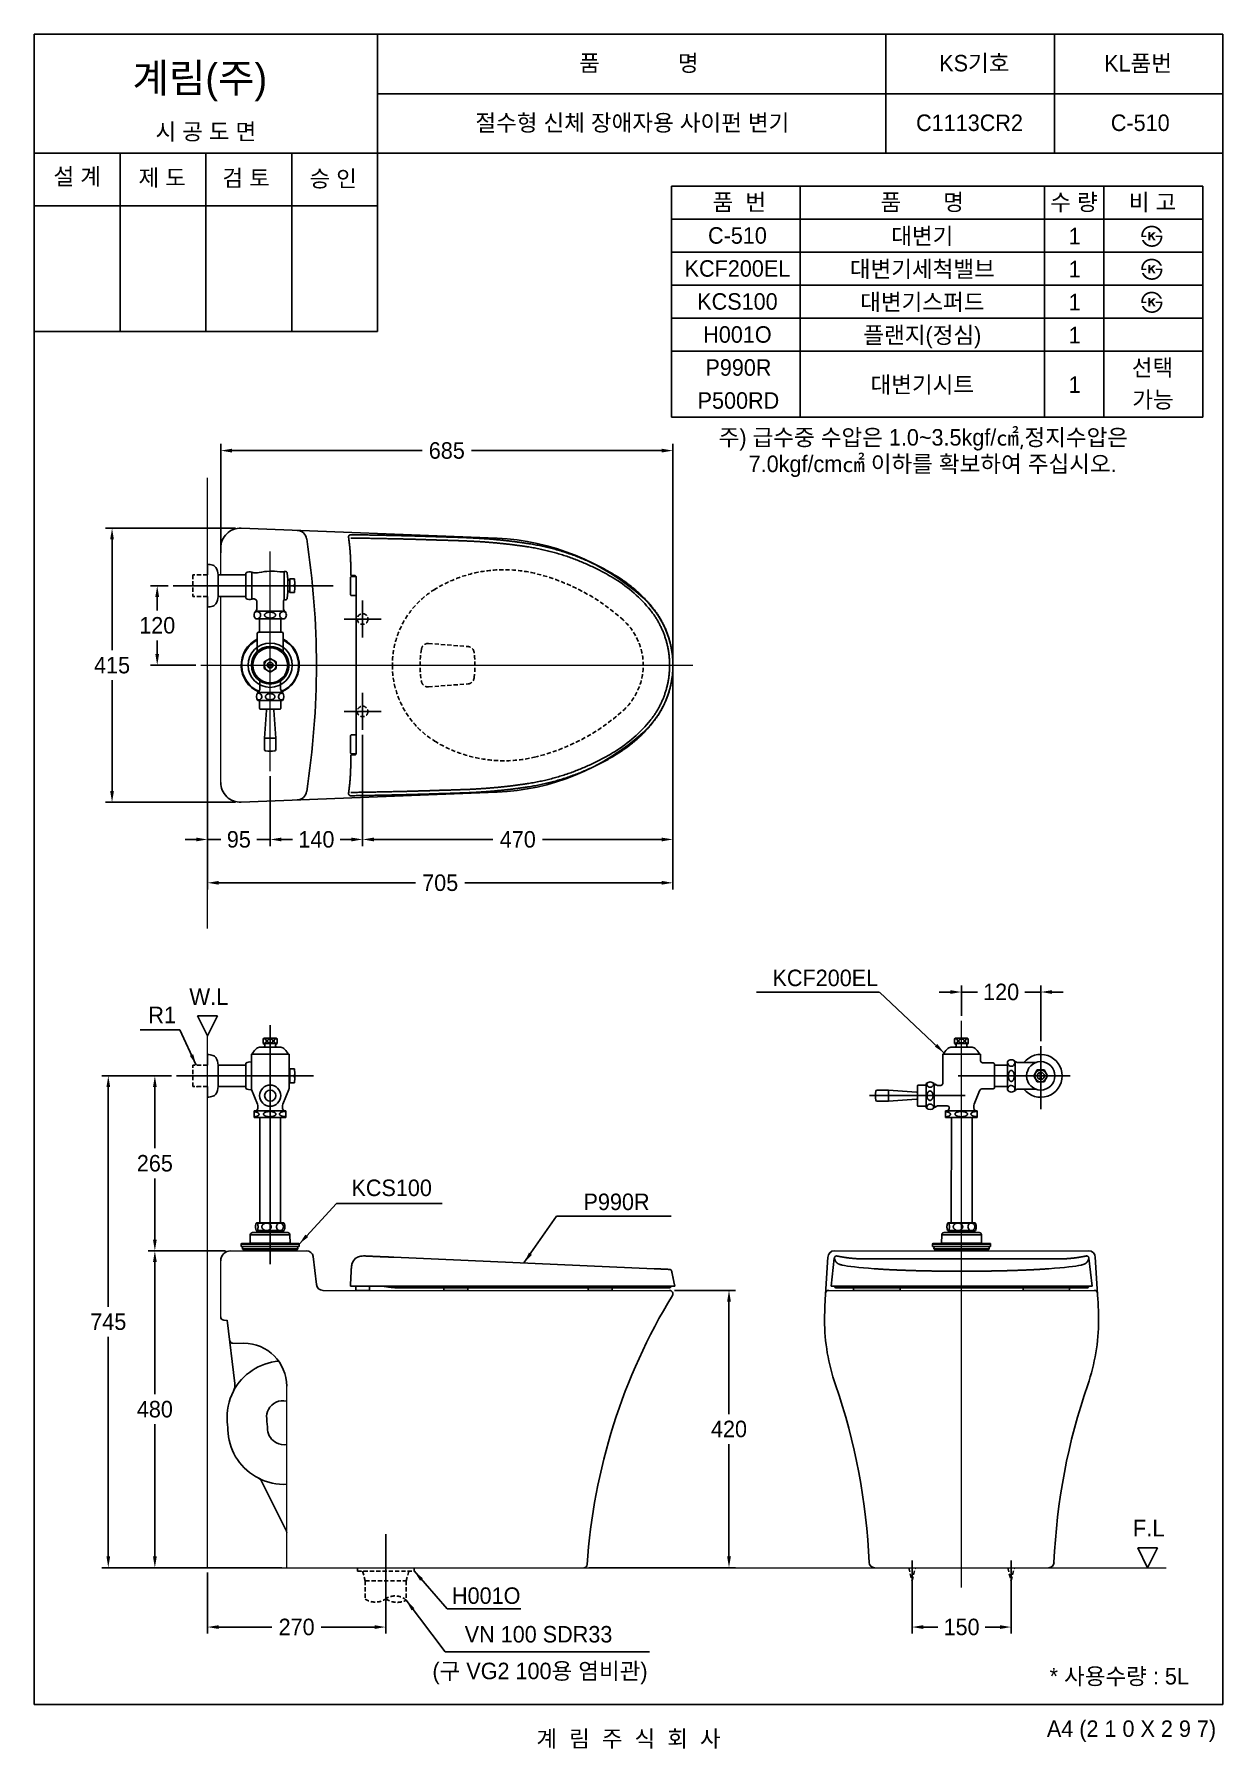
# Model space of a CAD drawing. Header units: millimetres. Extents: x 0 to 1800, y -67 to 2530.
import ezdxf
from ezdxf.enums import TextEntityAlignment as Align
from ezdxf.lldxf.tags import DXFTag

# ---------------------------------------------------------------- set-up
doc = ezdxf.new("R2010")
doc.units = ezdxf.units.MM
doc.linetypes.add('DASHED2', pattern=[9.525, 6.35, -3.175])
doc.layers.add('61', color=7, linetype='Continuous', true_color=0xffffff)
for name, color, linetype in [('TEXT', 7, 'Continuous'), ('내부선 및 부속', 4, 'Continuous'), ('도각라인', 7, 'Continuous'), ('외형선', 3, 'Continuous'), ('점선', 6, 'DASHED2'), ('중심선', 1, 'DASHED'), ('치수선', 7, 'Continuous')]:
    doc.layers.add(name, color=color, linetype=linetype)
doc.styles.add('____', font='')
doc.styles.add('타이틀', font='H2GTRM.TTF', dxfattribs={"height": 25})
doc.styles.get('____').set_extended_font_data('굴림')
tags = doc.linetypes.add('DASHDOT', pattern=[70, 31, -13, 13, -13]).pattern_tags.tags
tags[10:11] = [DXFTag(74, 4), DXFTag(75, 0), DXFTag(340, '0'), DXFTag(46, 0.0), DXFTag(50, 0.0), DXFTag(44, 0.0), DXFTag(45, 0.0)]
tags[8:9] = [DXFTag(74, 4), DXFTag(75, 0), DXFTag(340, '0'), DXFTag(46, 0.0), DXFTag(50, 0.0), DXFTag(44, 0.0), DXFTag(45, 0.0)]
tags[6:7] = [DXFTag(74, 4), DXFTag(75, 0), DXFTag(340, '0'), DXFTag(46, 0.0), DXFTag(50, 0.0), DXFTag(44, 0.0), DXFTag(45, 0.0)]
tags[4:5] = [DXFTag(74, 4), DXFTag(75, 0), DXFTag(340, '0'), DXFTag(46, 0.0), DXFTag(50, 0.0), DXFTag(44, 0.0), DXFTag(45, 0.0)]
tags = doc.linetypes.add('DASHED', pattern=[25.72, 12.86, -12.86]).pattern_tags.tags
tags[6:7] = [DXFTag(74, 4), DXFTag(75, 0), DXFTag(340, '0'), DXFTag(46, 0.0), DXFTag(50, 0.0), DXFTag(44, 0.0), DXFTag(45, 0.0)]
tags[4:5] = [DXFTag(74, 4), DXFTag(75, 0), DXFTag(340, '0'), DXFTag(46, 0.0), DXFTag(50, 0.0), DXFTag(44, 0.0), DXFTag(45, 0.0)]
doc.dimstyles.new('MSADIM', dxfattribs={"dimtxt": 33, "dimasz": 17, "dimexe": 10, "dimexo": 7.5, "dimgap": 10, "dimtad": 0, "dimtih": 1, "dimtoh": 1, "dimdec": 0, "dimzin": 1, "dimdsep": 46, "dimtxsty": '____', "dimcen": 11.25, "dimadec": 0, "dimazin": 0, "dimtfac": 1, "dimtdec": 0, "dimtix": 1, "dimtmove": 0, "dimatfit": 3, "dimfxl": 1, "dimtolj": 1, "dimtzin": 1, "dimarcsym": 0})

msp = doc.modelspace()

# ---------------------------------------------------------------- texts
at = {"layer": 'TEXT', "style": '타이틀'}
for s, p in [('품             명', (915.7, 2486.4)), ('KS기호', (1423.8, 2486.3)), ('KL품번', (1671.8, 2486.1)), ('시 공 도 면', (259.9, 2382.7)), ('절수형 신체 장애자용 사이펀 변기', (905.8, 2396)), ('C1113CR2', (1416.5, 2396)), ('C-510', (1675.1, 2396)), ('설 계', (65, 2314.6)), ('제 도', (193.8, 2312.9)), ('검 토', (320.8, 2312.3)), ('승 인', (452.7, 2311.4)), ('품  번', (1067.9, 2275.7)), ('품       명', (1344.8, 2275.7)), ('수 량', (1574.8, 2275.7)), ('비 고', (1693.6, 2275.7)), ('C-510', (1065, 2225.3)), ('대변기', (1345, 2224.4)), ('1', (1575.7, 2224.4)), ('KCF200EL', (1065, 2175.3)), ('대변기세척밸브', (1345, 2174.4)), ('1', (1575.7, 2174.4)), ('KCS100', (1065, 2125.3)), ('대변기스퍼드', (1345, 2124.4)), ('1', (1575.7, 2124.4)), ('H001O', (1065, 2075.3)), ('플랜지(정심)', (1345, 2074.4)), ('1', (1575.7, 2074.4)), ('P990R', (1066.5, 2025.3)), ('선택', (1693.7, 2025)), ('대변기시트', (1345, 1999.4)), ('1', (1575.7, 1999.4)), ('P500RD', (1066.5, 1975.3)), ('가능', (1694.4, 1976.5)), ('P990R', (881.9, 761.5)), ('* 사용수량 : 5L', (1643.3, 42.9))]:
    msp.add_text(s, height=25, dxfattribs=at).set_placement(p, align=Align.MIDDLE_CENTER)
msp.add_text('계림(주)', height=44, dxfattribs=at).set_placement((148.7, 2441.8))
at = {"layer": 'TEXT', "char_height": 25, "attachment_point": 1, "line_spacing_factor": 0.963855, "style": '타이틀'}
for s, insert, width in [('\\A1;주) 급수중 수압은 1.0~3.5kgf/㎠{\\fISOCPEUR|b0|i0|c0|p34;,}정지수압은 \\P     7.0kgf/cm㎠ 이하를 확보하여 주십시오.', (1036.6, 1932), 820.252), ('\\fﾱﾼﾸﾲ;W.L', (234.8, 1084.7), 248.993), ('\\A1;KCS100', (480.4, 795.2), 380.447), ('{\\fﾱﾼﾸﾲ|b0|i0|c129|p0;F\\fﾱﾼﾸﾲ|b0|i0|c0|p0;.L}', (1663.7, 279.8), 248.993), ('\\A1;VN 100 SDR33', (651.9, 119), 379.657), ('\\A1;(구 VG2 100{\\fGulim|b0|i0|c129|p50;용 염비관)}', (603, 63.4), 379.657)]:
    msp.add_mtext(s, dxfattribs=dict(at, insert=insert, width=width))
at = {"layer": '도각라인', "style": '타이틀'}
msp.add_text('A4 (2 1 0 X 2 9 7)', height=25, dxfattribs=at).set_placement((1790, -36.5), align=Align.MIDDLE_RIGHT)
msp.add_text('계  림  주  식  회  사', height=25, dxfattribs=at).set_placement((900, -51.7), align=Align.MIDDLE_CENTER)
at = {"layer": '치수선', "linetype": 'Continuous', "style": '타이틀'}
msp.add_text('H001O', height=25, dxfattribs=at).set_placement((684.5, 165), align=Align.MIDDLE_CENTER)
at = {"layer": '치수선', "linetype": 'Continuous', "insert": (1278.1, 1113.2), "char_height": 25, "attachment_point": 3, "line_spacing_factor": 0.963855, "style": '타이틀'}
msp.add_mtext_dynamic_manual_height_columns('KCF200EL', width=67.997, gutter_width=1, heights=[0], dxfattribs=at)
at = {"layer": '치수선', "linetype": 'Continuous', "insert": (172.7, 1057.1), "char_height": 25, "width": 248.993, "attachment_point": 1, "line_spacing_factor": 0.963855, "style": '타이틀'}
msp.add_mtext('\\A1;R1', dxfattribs=at)

# ---------------------------------------------------------------- blocks, each defined once
blk = doc.blocks.new('*D4')
at = {"layer": '치수선', "color": 0, "linetype": 'Continuous', "lineweight": -2, "transparency": 16777216}
for p, q in [((262.3, 1566.8), (262.3, 1234.7)), ((967.3, 1566.8), (967.3, 1234.7)), ((279.3, 1244.7), (577.6, 1244.7)), ((950.3, 1244.7), (651.9, 1244.7))]:
    blk.add_line(p, q, dxfattribs=at)
at = {"layer": '치수선', "color": 0, "linetype": 'Continuous', "transparency": 16777216}
for points in [[(279.3, 1247.6), (279.3, 1241.9), (262.3, 1244.7)], [(950.3, 1247.6), (950.3, 1241.9), (967.3, 1244.7)]]:
    blk.add_solid(points, dxfattribs=at)
at = {"layer": '치수선', "color": 0, "linetype": 'Continuous', "transparency": 16777216, "insert": (614.8, 1244.7), "char_height": 25, "attachment_point": 5, "style": '____'}
blk.add_mtext('\\A1;705', dxfattribs=at)
blk = doc.blocks.new('*D5')
at = {"layer": '치수선', "color": 0, "linetype": 'Continuous', "lineweight": -2, "transparency": 16777216}
for p, q in [((289.8, 687.3), (172.6, 687.3)), ((182.6, 670.3), (182.6, 470.1)), ((182.6, 224.3), (182.6, 424.5)), ((374.8, 207.3), (172.6, 207.3))]:
    blk.add_line(p, q, dxfattribs=at)
at = {"layer": '치수선', "color": 0, "linetype": 'Continuous', "transparency": 16777216}
for points in [[(179.8, 670.3), (185.5, 670.3), (182.6, 687.3)], [(179.8, 224.3), (185.5, 224.3), (182.6, 207.3)]]:
    blk.add_solid(points, dxfattribs=at)
at = {"layer": '치수선', "color": 0, "linetype": 'Continuous', "transparency": 16777216, "insert": (182.6, 447.3), "char_height": 25, "attachment_point": 5, "style": '____'}
blk.add_mtext('\\A1;480', dxfattribs=at)
blk = doc.blocks.new('*D6')
at = {"layer": '치수선', "color": 0, "linetype": 'Continuous', "lineweight": -2, "transparency": 16777216}
for p, q in [((969.8, 627.3), (1062.2, 627.3)), ((1052.2, 610.3), (1052.2, 440.1)), ((1052.2, 224.3), (1052.2, 394.5)), ((839.8, 207.3), (1062.2, 207.3))]:
    blk.add_line(p, q, dxfattribs=at)
at = {"layer": '치수선', "color": 0, "linetype": 'Continuous', "transparency": 16777216}
for points in [[(1049.4, 610.3), (1055.1, 610.3), (1052.2, 627.3)], [(1049.4, 224.3), (1055.1, 224.3), (1052.2, 207.3)]]:
    blk.add_solid(points, dxfattribs=at)
at = {"layer": '치수선', "color": 0, "linetype": 'Continuous', "transparency": 16777216, "insert": (1052.2, 417.3), "char_height": 25, "attachment_point": 5, "style": '____'}
blk.add_mtext('\\A1;420', dxfattribs=at)
blk = doc.blocks.new('*D7')
at = {"layer": '치수선', "color": 0, "linetype": 'Continuous', "lineweight": -2, "transparency": 16777216}
for p, q in [((1329.5, 179.8), (1329.5, 107.4)), ((1479.5, 179.8), (1479.5, 107.4)), ((1346.5, 117.4), (1368.6, 117.4)), ((1462.5, 117.4), (1440.4, 117.4))]:
    blk.add_line(p, q, dxfattribs=at)
at = {"layer": '치수선', "color": 0, "linetype": 'Continuous', "transparency": 16777216}
for points in [[(1346.5, 120.2), (1346.5, 114.5), (1329.5, 117.4)], [(1462.5, 120.2), (1462.5, 114.5), (1479.5, 117.4)]]:
    blk.add_solid(points, dxfattribs=at)
at = {"layer": '치수선', "color": 0, "linetype": 'Continuous', "transparency": 16777216, "insert": (1404.5, 117.4), "char_height": 25, "attachment_point": 5, "style": '____'}
blk.add_mtext('\\A1;150', dxfattribs=at)
blk = doc.blocks.new('*D8')
at = {"layer": '치수선', "color": 0, "linetype": 'Continuous', "lineweight": -2, "transparency": 16777216}
for p, q in [((262.3, 199.8), (262.3, 107.4)), ((532.3, 169.8), (532.3, 107.4)), ((279.3, 117.4), (360, 117.4)), ((515.3, 117.4), (434.6, 117.4))]:
    blk.add_line(p, q, dxfattribs=at)
at = {"layer": '치수선', "color": 0, "linetype": 'Continuous', "transparency": 16777216}
for points in [[(279.3, 120.2), (279.3, 114.5), (262.3, 117.4)], [(515.3, 120.2), (515.3, 114.5), (532.3, 117.4)]]:
    blk.add_solid(points, dxfattribs=at)
at = {"layer": '치수선', "color": 0, "linetype": 'Continuous', "transparency": 16777216, "insert": (397.3, 117.4), "char_height": 25, "attachment_point": 5, "style": '____'}
blk.add_mtext('\\A1;270', dxfattribs=at)
blk = doc.blocks.new('*D9')
at = {"layer": '치수선', "color": 0, "linetype": 'Continuous', "lineweight": -2, "transparency": 16777216}
for p, q in [((967.3, 1566.8), (967.3, 1300.4)), ((497.3, 1468.8), (497.3, 1300.4)), ((514.3, 1310.4), (694.6, 1310.4)), ((950.3, 1310.4), (769.9, 1310.4))]:
    blk.add_line(p, q, dxfattribs=at)
at = {"layer": '치수선', "color": 0, "linetype": 'Continuous', "transparency": 16777216}
for points in [[(514.3, 1313.2), (514.3, 1307.5), (497.3, 1310.4)], [(950.3, 1313.2), (950.3, 1307.5), (967.3, 1310.4)]]:
    blk.add_solid(points, dxfattribs=at)
at = {"layer": '치수선', "color": 0, "linetype": 'Continuous', "transparency": 16777216, "insert": (732.3, 1310.4), "char_height": 25, "attachment_point": 5, "style": '____'}
blk.add_mtext('\\A1;470', dxfattribs=at)
blk = doc.blocks.new('*D10')
at = {"layer": '치수선', "color": 0, "linetype": 'Continuous', "lineweight": -2, "transparency": 16777216}
for p, q in [((497.3, 1468.8), (497.3, 1300.4)), ((357.3, 1406.4), (357.3, 1300.4)), ((374.3, 1310.4), (391.3, 1310.4)), ((480.3, 1310.4), (463.2, 1310.4))]:
    blk.add_line(p, q, dxfattribs=at)
at = {"layer": '치수선', "color": 0, "linetype": 'Continuous', "transparency": 16777216}
for points in [[(374.3, 1313.2), (374.3, 1307.5), (357.3, 1310.4)], [(480.3, 1313.2), (480.3, 1307.5), (497.3, 1310.4)]]:
    blk.add_solid(points, dxfattribs=at)
at = {"layer": '치수선', "color": 0, "linetype": 'Continuous', "transparency": 16777216, "insert": (427.3, 1310.4), "char_height": 25, "attachment_point": 5, "style": '____'}
blk.add_mtext('\\A1;140', dxfattribs=at)
blk = doc.blocks.new('*D11')
at = {"layer": '치수선', "color": 0, "linetype": 'Continuous', "lineweight": -2, "transparency": 16777216}
for p, q in [((262.3, 1404.3), (262.3, 1300.4)), ((357.3, 1406.4), (357.3, 1300.4)), ((245.3, 1310.4), (228.3, 1310.4)), ((262.3, 1310.4), (282.3, 1310.4)), ((357.3, 1310.4), (337.3, 1310.4)), ((374.3, 1310.4), (391.3, 1310.4))]:
    blk.add_line(p, q, dxfattribs=at)
at = {"layer": '치수선', "color": 0, "linetype": 'Continuous', "transparency": 16777216}
for points in [[(245.3, 1313.2), (245.3, 1307.5), (262.3, 1310.4)], [(374.3, 1313.2), (374.3, 1307.5), (357.3, 1310.4)]]:
    blk.add_solid(points, dxfattribs=at)
at = {"layer": '치수선', "color": 0, "linetype": 'Continuous', "transparency": 16777216, "insert": (309.8, 1310.4), "char_height": 25, "attachment_point": 5, "style": '____'}
blk.add_mtext('\\A1;95', dxfattribs=at)
blk = doc.blocks.new('*D1')
at = {"layer": '치수선', "color": 0, "linetype": 'Continuous', "lineweight": -2, "transparency": 16777216}
for p, q in [((282.3, 1744.3), (282.3, 1909.4)), ((299.3, 1899.4), (587.5, 1899.4)), ((950.3, 1899.4), (662.1, 1899.4)), ((967.3, 1581.8), (967.3, 1909.4))]:
    blk.add_line(p, q, dxfattribs=at)
at = {"layer": '치수선', "color": 0, "linetype": 'Continuous', "transparency": 16777216}
for points in [[(299.3, 1902.2), (299.3, 1896.5), (282.3, 1899.4)], [(950.3, 1902.2), (950.3, 1896.5), (967.3, 1899.4)]]:
    blk.add_solid(points, dxfattribs=at)
at = {"layer": '치수선', "color": 0, "linetype": 'Continuous', "transparency": 16777216, "insert": (624.8, 1899.4), "char_height": 25, "attachment_point": 5, "style": '____'}
blk.add_mtext('\\A1;685', dxfattribs=at)
blk = doc.blocks.new('*D2')
at = {"layer": '치수선', "color": 0, "linetype": 'Continuous', "lineweight": -2, "transparency": 16777216}
for p, q in [((202.8, 1694.8), (176.2, 1694.8)), ((186.2, 1677.8), (186.2, 1657.4)), ((186.2, 1591.3), (186.2, 1611.7)), ((244.8, 1574.3), (176.2, 1574.3))]:
    blk.add_line(p, q, dxfattribs=at)
at = {"layer": '치수선', "color": 0, "linetype": 'Continuous', "transparency": 16777216}
for points in [[(183.3, 1677.8), (189, 1677.8), (186.2, 1694.8)], [(183.3, 1591.3), (189, 1591.3), (186.2, 1574.3)]]:
    blk.add_solid(points, dxfattribs=at)
at = {"layer": '치수선', "color": 0, "linetype": 'Continuous', "transparency": 16777216, "insert": (186.2, 1634.6), "char_height": 25, "attachment_point": 5, "style": '____'}
blk.add_mtext('\\A1;120', dxfattribs=at)
blk = doc.blocks.new('*D3')
at = {"layer": '치수선', "color": 0, "linetype": 'Continuous', "lineweight": -2, "transparency": 16777216}
for p, q in [((304.8, 1781.8), (107.8, 1781.8)), ((117.8, 1764.8), (117.8, 1597.2)), ((117.8, 1383.8), (117.8, 1551.5)), ((304.8, 1366.8), (107.8, 1366.8))]:
    blk.add_line(p, q, dxfattribs=at)
at = {"layer": '치수선', "color": 0, "linetype": 'Continuous', "transparency": 16777216}
for points in [[(114.9, 1764.8), (120.6, 1764.8), (117.8, 1781.8)], [(114.9, 1383.8), (120.6, 1383.8), (117.8, 1366.8)]]:
    blk.add_solid(points, dxfattribs=at)
at = {"layer": '치수선', "color": 0, "linetype": 'Continuous', "transparency": 16777216, "insert": (117.8, 1574.3), "char_height": 25, "attachment_point": 5, "style": '____'}
blk.add_mtext('\\A1;415', dxfattribs=at)
blk = doc.blocks.new('*D12')
at = {"layer": '치수선', "color": 0, "linetype": 'Continuous', "lineweight": -2, "transparency": 16777216}
for p, q in [((207.8, 952.3), (172.6, 952.3)), ((182.6, 935.3), (182.6, 842.6)), ((182.6, 704.3), (182.6, 797)), ((190.1, 687.3), (192.6, 687.3))]:
    blk.add_line(p, q, dxfattribs=at)
at = {"layer": '치수선', "color": 0, "linetype": 'Continuous', "transparency": 16777216}
for points in [[(179.8, 935.3), (185.5, 935.3), (182.6, 952.3)], [(179.8, 704.3), (185.5, 704.3), (182.6, 687.3)]]:
    blk.add_solid(points, dxfattribs=at)
at = {"layer": '치수선', "color": 0, "linetype": 'Continuous', "transparency": 16777216, "insert": (182.6, 819.8), "char_height": 25, "attachment_point": 5, "style": '____'}
blk.add_mtext('\\A1;265', dxfattribs=at)
blk = doc.blocks.new('*D13')
at = {"layer": '치수선', "color": 0, "linetype": 'Continuous', "lineweight": -2, "transparency": 16777216}
for p, q in [((175.1, 952.3), (102.1, 952.3)), ((112.1, 935.3), (112.1, 602.6)), ((112.1, 224.3), (112.1, 556.9)), ((175.1, 207.3), (102.1, 207.3))]:
    blk.add_line(p, q, dxfattribs=at)
at = {"layer": '치수선', "color": 0, "linetype": 'Continuous', "transparency": 16777216}
for points in [[(109.3, 935.3), (114.9, 935.3), (112.1, 952.3)], [(109.3, 224.3), (114.9, 224.3), (112.1, 207.3)]]:
    blk.add_solid(points, dxfattribs=at)
at = {"layer": '치수선', "color": 0, "linetype": 'Continuous', "transparency": 16777216, "insert": (112.1, 579.8), "char_height": 25, "attachment_point": 5, "style": '____'}
blk.add_mtext('\\A1;745', dxfattribs=at)
blk = doc.blocks.new('*D14')
at = {"layer": '치수선', "color": 0, "linetype": 'Continuous', "lineweight": -2, "transparency": 16777216}
for p, q in [((1387.5, 1079.3), (1370.5, 1079.3)), ((1404.5, 1043.1), (1404.5, 1089.3)), ((1404.5, 1079.3), (1428.5, 1079.3)), ((1524.4, 1079.3), (1500.4, 1079.3)), ((1524.4, 1004.6), (1524.4, 1089.3)), ((1541.4, 1079.3), (1558.4, 1079.3))]:
    blk.add_line(p, q, dxfattribs=at)
at = {"layer": '치수선', "color": 0, "linetype": 'Continuous', "transparency": 16777216}
for points in [[(1387.5, 1082.1), (1387.5, 1076.5), (1404.5, 1079.3)], [(1541.4, 1082.1), (1541.4, 1076.5), (1524.4, 1079.3)]]:
    blk.add_solid(points, dxfattribs=at)
at = {"layer": '치수선', "color": 0, "linetype": 'Continuous', "transparency": 16777216, "insert": (1464.4, 1079.3), "char_height": 25, "attachment_point": 5, "style": '____'}
blk.add_mtext('\\A1;120', dxfattribs=at)

# ---------------------------------------------------------------- dimensions: what is measured, and where the dimension line sits
at = {"layer": '치수선', "linetype": 'Continuous'}
for base, p1, p2, picture, middle in [((282.3, 1899.4), (967.3, 1574.3), (282.3, 1736.8), '*D1', (624.8, 1899.4)), ((967.3, 1244.7), (262.3, 1574.3), (967.3, 1574.3), '*D4', (614.8, 1244.7)), ((967.3, 1310.4), (497.3, 1476.3), (967.3, 1574.3), '*D9', (732.3, 1310.4)), ((357.3, 1310.4), (497.3, 1476.3), (357.3, 1413.9), '*D10', (427.3, 1310.4)), ((262.3, 1310.4), (357.3, 1413.9), (262.3, 1411.8), '*D11', (309.8, 1310.4)), ((1524.4, 1079.3), (1404.5, 1035.6), (1524.4, 997.1), '*D14', (1464.4, 1079.3)), ((262.3, 117.4), (532.3, 177.3), (262.3, 207.3), '*D8', (397.3, 117.4)), ((1479.5, 117.4), (1329.5, 187.3), (1479.5, 187.3), '*D7', (1404.5, 117.4))]:
    dim = msp.add_linear_dim(base=base, p1=p1, p2=p2, dimstyle='MSADIM', override={"dimtxt": 25}, dxfattribs=at)
    dim.commit()
    dim.dimension.update_dxf_attribs({"geometry": picture, "text_midpoint": middle})
for base, p1, p2, picture, middle in [((117.8, 1781.8), (312.3, 1366.8), (312.3, 1781.8), '*D3', (117.8, 1574.3)), ((186.1724649, 1694.8102584), (252.2633477, 1574.3102584), (210.2633477, 1694.8102584), '*D2', (186.1724649, 1634.5602584)), ((112.1, 207.3), (182.6, 952.3), (182.6, 207.3), '*D13', (112.1, 579.8)), ((182.6, 687.3), (215.3, 952.3), (182.6, 687.3), '*D12', (182.6, 819.8)), ((182.6, 207.3), (297.3, 687.3), (382.3, 207.3), '*D5', (182.6, 447.3)), ((1052.2, 207.3), (962.3, 627.3), (832.3, 207.3), '*D6', (1052.2, 417.3))]:
    dim = msp.add_linear_dim(base=base, p1=p1, p2=p2, angle=90, dimstyle='MSADIM', override={"dimtxt": 25}, dxfattribs=at)
    dim.commit()
    dim.dimension.update_dxf_attribs({"geometry": picture, "text_midpoint": middle})

# ---------------------------------------------------------------- hatches: boundary and pattern name
at = {"layer": 'TEXT'}
for points in [[(1676.6, 2222.8), (1676.6, 2223.2), (1676.6, 2223.6), (1676.5, 2224), (1676.6, 2224.4), (1676.6, 2224.8), (1676.6, 2225.2), (1676.6, 2225.6), (1676.7, 2226), (1676.7, 2226.4), (1676.8, 2226.8), (1676.8, 2227.2), (1676.9, 2227.6), (1677, 2228), (1677.1, 2228.4), (1677.2, 2228.8), (1677.3, 2229.1), (1677.4, 2229.5), (1677.5, 2229.9), (1677.7, 2230.3), (1677.8, 2230.6), (1678, 2231), (1678.1, 2231.4), (1678.3, 2231.7), (1678.5, 2232.1), (1678.7, 2232.4), (1678.9, 2232.7), (1679.1, 2233.1), (1679.3, 2233.4), (1679.5, 2233.7), (1679.7, 2234), (1680, 2234.3), (1680.5, 2234.9), (1680.8, 2235.2), (1681, 2235.5), (1681.3, 2235.8), (1681.6, 2236.1), (1681.9, 2236.4), (1682.2, 2236.6), (1682.5, 2236.9), (1682.8, 2237.1), (1683.2, 2237.4), (1683.5, 2237.6), (1683.8, 2237.8), (1684.2, 2238), (1684.5, 2238.2), (1684.9, 2238.4), (1685.2, 2238.6), (1685.7, 2238.7), (1686.1, 2238.9), (1686.5, 2239.1), (1686.9, 2239.2), (1687.3, 2239.4), (1687.8, 2239.5), (1688.2, 2239.6), (1688.6, 2239.7), (1689.1, 2239.8), (1689.5, 2239.9), (1690, 2239.9), (1690.5, 2240), (1691, 2240), (1691.4, 2240.1), (1691.9, 2240.1), (1692.4, 2240.1), (1693.2, 2240.1), (1693.6, 2240.1), (1693.9, 2240), (1694.3, 2240), (1694.7, 2240), (1695, 2239.9), (1695.4, 2239.9), (1695.7, 2239.8), (1696.1, 2239.7), (1696.4, 2239.7), (1696.8, 2239.6), (1697.1, 2239.5), (1697.4, 2239.4), (1697.8, 2239.3), (1698.1, 2239.2), (1698.4, 2239.1), (1698.7, 2239), (1699, 2238.9), (1699.4, 2238.7), (1699.7, 2238.6), (1700, 2238.5), (1700.3, 2238.3), (1700.6, 2238.2), (1700.8, 2238), (1701.1, 2237.8), (1701.4, 2237.7), (1701.7, 2237.5), (1702, 2237.3), (1702.2, 2237.1), (1702.5, 2236.9), (1702.8, 2236.7), (1703.2, 2236.4), (1703.6, 2236), (1704, 2235.6), (1704.4, 2235.2), (1704.8, 2234.8), (1705.1, 2234.4), (1705.5, 2234), (1705.8, 2233.6), (1706.1, 2233.1), (1706.4, 2232.6), (1706.7, 2232.2), (1707, 2231.7), (1707.3, 2231.1), (1707.5, 2230.6), (1707.8, 2230.1), (1708, 2229.5), (1708, 2229.5), (1704.9, 2229.5), (1704.9, 2229.5), (1704.8, 2229.7), (1704.8, 2229.9), (1704.7, 2230.1), (1704.6, 2230.2), (1704.6, 2230.4), (1704.5, 2230.6), (1704.4, 2230.7), (1704.3, 2230.9), (1704.2, 2231.1), (1704.1, 2231.2), (1704, 2231.4), (1703.9, 2231.6), (1703.8, 2231.7), (1703.7, 2231.9), (1703.6, 2232.1), (1703.5, 2232.2), (1703.3, 2232.4), (1703.2, 2232.6), (1702.9, 2232.9), (1702.7, 2233.2), (1702.4, 2233.5), (1702.1, 2233.8), (1701.7, 2234.1), (1701.4, 2234.4), (1701, 2234.7), (1700.8, 2234.9), (1700.6, 2235.1), (1700.3, 2235.2), (1700.1, 2235.4), (1699.9, 2235.5), (1699.6, 2235.7), (1699.4, 2235.8), (1699.1, 2236), (1698.9, 2236.1), (1698.6, 2236.2), (1698.4, 2236.4), (1698.1, 2236.5), (1697.9, 2236.6), (1697.6, 2236.7), (1697.4, 2236.8), (1697.1, 2236.9), (1696.8, 2237), (1696.6, 2237), (1696.3, 2237.1), (1696.1, 2237.2), (1695.8, 2237.3), (1695.5, 2237.3), (1695.2, 2237.4), (1695, 2237.4), (1694.7, 2237.5), (1694.4, 2237.5), (1694.1, 2237.5), (1693.8, 2237.6), (1693.6, 2237.6), (1693.3, 2237.6), (1693, 2237.6), (1692.7, 2237.6), (1692.3, 2237.6), (1692, 2237.6), (1691.7, 2237.6), (1691.3, 2237.5), (1691, 2237.5), (1690.7, 2237.5), (1690.3, 2237.4), (1690, 2237.4), (1689.7, 2237.3), (1689.4, 2237.3), (1689.1, 2237.2), (1688.8, 2237.1), (1688.5, 2237), (1688.2, 2237), (1687.9, 2236.9), (1687.6, 2236.8), (1687.3, 2236.7), (1687, 2236.5), (1686.7, 2236.4), (1686.5, 2236.3), (1686.2, 2236.2), (1685.9, 2236), (1685.6, 2235.9), (1685.4, 2235.7), (1685.1, 2235.6), (1684.9, 2235.4), (1684.6, 2235.2), (1684.4, 2235), (1684.1, 2234.9), (1683.9, 2234.7), (1683.7, 2234.5), (1683.4, 2234.3), (1683.2, 2234), (1683, 2233.8), (1682.7, 2233.6), (1682.5, 2233.4), (1682.3, 2233.1), (1682.1, 2232.9), (1681.9, 2232.6), (1681.7, 2232.4), (1681.6, 2232.1), (1681.4, 2231.9), (1681.2, 2231.6), (1681.1, 2231.4), (1680.9, 2231.1), (1680.8, 2230.8), (1680.6, 2230.5), (1680.5, 2230.3), (1680.4, 2230), (1680.3, 2229.7), (1680.2, 2229.4), (1680, 2229.1), (1680, 2228.8), (1679.9, 2228.5), (1679.8, 2228.2), (1679.7, 2227.8), (1679.6, 2227.5), (1679.6, 2227.2), (1679.5, 2226.9), (1679.5, 2226.5), (1679.4, 2226.2), (1679.4, 2225.8), (1679.4, 2225.5), (1679.3, 2225.1), (1679.3, 2225.1), (1684.5, 2225.1), (1684.5, 2225.1), (1684.5, 2225.1), (1684.5, 2222.8), (1684.5, 2222.8), (1684.5, 2222.8), (1676.6, 2222.8)], [(1708.7, 2225.1), (1708.8, 2224.7), (1708.7, 2224.3), (1708.7, 2223.8), (1708.7, 2223.4), (1708.7, 2223), (1708.6, 2222.5), (1708.6, 2222.1), (1708.5, 2221.7), (1708.5, 2221.3), (1708.4, 2220.9), (1708.3, 2220.4), (1708.2, 2220), (1708.1, 2219.6), (1708, 2219.2), (1707.8, 2218.8), (1707.7, 2218.4), (1707.6, 2218), (1707.4, 2217.6), (1707.3, 2217.3), (1707.1, 2216.9), (1706.9, 2216.5), (1706.7, 2216.2), (1706.6, 2215.8), (1706.4, 2215.5), (1706.2, 2215.1), (1705.9, 2214.8), (1705.7, 2214.5), (1705.5, 2214.2), (1705.3, 2213.8), (1705, 2213.5), (1704.8, 2213.2), (1704.5, 2212.9), (1704.2, 2212.6), (1704, 2212.4), (1703.7, 2212.1), (1703.4, 2211.8), (1703.1, 2211.6), (1702.8, 2211.3), (1702.5, 2211.1), (1702.2, 2210.8), (1701.9, 2210.6), (1701.6, 2210.4), (1701.2, 2210.2), (1700.9, 2210), (1700.6, 2209.8), (1700.2, 2209.6), (1699.9, 2209.4), (1699.5, 2209.3), (1699.2, 2209.1), (1698.8, 2209), (1698.4, 2208.8), (1698, 2208.7), (1697.7, 2208.6), (1697.3, 2208.5), (1696.9, 2208.4), (1696.5, 2208.3), (1696.1, 2208.2), (1695.7, 2208.1), (1695.3, 2208.1), (1694.9, 2208), (1694.5, 2208), (1694.1, 2208), (1693.7, 2207.9), (1693.3, 2207.9), (1692.6, 2207.9), (1692, 2208), (1691.3, 2208), (1690.7, 2208.1), (1690.1, 2208.2), (1689.8, 2208.2), (1689.5, 2208.3), (1689.2, 2208.3), (1688.9, 2208.4), (1688.6, 2208.5), (1688.3, 2208.6), (1688, 2208.6), (1687.7, 2208.7), (1687.4, 2208.8), (1687.1, 2208.9), (1686.8, 2209), (1686.6, 2209.1), (1686.3, 2209.2), (1686, 2209.4), (1685.7, 2209.5), (1685.5, 2209.6), (1685.2, 2209.7), (1684.9, 2209.9), (1684.7, 2210), (1684.4, 2210.2), (1684.1, 2210.3), (1683.6, 2210.7), (1683.4, 2210.8), (1683.1, 2211), (1682.8, 2211.2), (1682.6, 2211.4), (1682.4, 2211.6), (1682.1, 2211.8), (1681.9, 2212), (1681.6, 2212.2), (1681.4, 2212.5), (1681.2, 2212.7), (1681, 2212.9), (1680.8, 2213.1), (1680.5, 2213.4), (1680.3, 2213.6), (1680.1, 2213.9), (1679.9, 2214.1), (1679.7, 2214.4), (1679.6, 2214.6), (1679.4, 2214.9), (1679.2, 2215.2), (1679, 2215.5), (1678.8, 2215.7), (1678.7, 2216), (1678.5, 2216.3), (1678.3, 2216.6), (1678.2, 2216.9), (1678, 2217.2), (1677.8, 2217.8), (1677.5, 2218.5), (1677.5, 2218.5), (1680.4, 2218.5), (1680.4, 2218.5), (1680.7, 2218.1), (1680.9, 2217.6), (1681.1, 2217.2), (1681.4, 2216.9), (1681.6, 2216.5), (1681.9, 2216.1), (1682.1, 2215.8), (1682.4, 2215.4), (1682.7, 2215.1), (1682.9, 2214.8), (1683.2, 2214.5), (1683.5, 2214.2), (1683.8, 2213.9), (1684.1, 2213.6), (1684.4, 2213.3), (1684.7, 2213.1), (1684.9, 2212.9), (1685.2, 2212.7), (1685.4, 2212.6), (1685.6, 2212.4), (1685.9, 2212.3), (1686.1, 2212.1), (1686.3, 2212), (1686.6, 2211.9), (1686.8, 2211.7), (1687.1, 2211.6), (1687.3, 2211.5), (1687.6, 2211.4), (1687.9, 2211.3), (1688.1, 2211.2), (1688.4, 2211.1), (1688.7, 2211), (1688.9, 2211), (1689.2, 2210.9), (1689.5, 2210.8), (1689.8, 2210.8), (1690, 2210.7), (1690.3, 2210.7), (1690.6, 2210.6), (1690.9, 2210.6), (1691.2, 2210.6), (1691.5, 2210.5), (1691.8, 2210.5), (1692.1, 2210.5), (1692.4, 2210.5), (1692.7, 2210.5), (1693, 2210.5), (1693.9, 2210.5), (1694.1, 2210.6), (1694.4, 2210.6), (1694.7, 2210.6), (1694.9, 2210.6), (1695.2, 2210.7), (1695.5, 2210.7), (1695.7, 2210.8), (1696, 2210.8), (1696.3, 2210.9), (1696.5, 2210.9), (1696.8, 2211), (1697, 2211.1), (1697.3, 2211.2), (1697.5, 2211.2), (1697.8, 2211.3), (1698, 2211.4), (1698.3, 2211.5), (1698.5, 2211.6), (1698.8, 2211.8), (1699, 2211.9), (1699.2, 2212), (1699.5, 2212.1), (1699.7, 2212.3), (1699.9, 2212.4), (1700.2, 2212.6), (1700.4, 2212.7), (1700.6, 2212.9), (1700.9, 2213), (1701.1, 2213.2), (1701.3, 2213.4), (1701.6, 2213.6), (1701.8, 2213.8), (1702, 2214), (1702.3, 2214.3), (1702.5, 2214.5), (1702.7, 2214.8), (1702.9, 2215), (1703.2, 2215.3), (1703.3, 2215.5), (1703.5, 2215.8), (1703.7, 2216), (1703.9, 2216.3), (1704.1, 2216.6), (1704.2, 2216.9), (1704.4, 2217.2), (1704.5, 2217.4), (1704.7, 2217.7), (1704.8, 2218), (1704.9, 2218.3), (1705.1, 2218.7), (1705.2, 2219), (1705.3, 2219.3), (1705.4, 2219.6), (1705.5, 2220), (1705.6, 2220.3), (1705.6, 2220.6), (1705.7, 2221), (1705.8, 2221.3), (1705.8, 2221.7), (1705.9, 2222.1), (1705.9, 2222.4), (1705.9, 2222.8), (1705.9, 2222.8), (1698.5, 2222.8), (1698.5, 2222.8), (1698.5, 2222.8), (1698.5, 2225.1), (1698.5, 2225.1), (1698.5, 2225.1), (1708.7, 2225.1)], [(1690.3, 2225.8), (1695.1, 2230.2), (1699, 2230.2), (1693.6, 2225.2), (1698.7, 2217.7), (1695.3, 2217.7), (1691.7, 2223.4), (1690.3, 2222.2), (1690.3, 2217.7), (1687.4, 2217.7), (1687.4, 2230.3), (1690.3, 2230.3)], [(1676.6, 2172.8), (1676.6, 2173.2), (1676.6, 2173.6), (1676.5, 2174), (1676.6, 2174.4), (1676.6, 2174.8), (1676.6, 2175.2), (1676.6, 2175.6), (1676.7, 2176), (1676.7, 2176.4), (1676.8, 2176.8), (1676.8, 2177.2), (1676.9, 2177.6), (1677, 2178), (1677.1, 2178.4), (1677.2, 2178.8), (1677.3, 2179.1), (1677.4, 2179.5), (1677.5, 2179.9), (1677.7, 2180.3), (1677.8, 2180.6), (1678, 2181), (1678.1, 2181.4), (1678.3, 2181.7), (1678.5, 2182.1), (1678.7, 2182.4), (1678.9, 2182.7), (1679.1, 2183.1), (1679.3, 2183.4), (1679.5, 2183.7), (1679.7, 2184), (1680, 2184.3), (1680.5, 2184.9), (1680.8, 2185.2), (1681, 2185.5), (1681.3, 2185.8), (1681.6, 2186.1), (1681.9, 2186.4), (1682.2, 2186.6), (1682.5, 2186.9), (1682.8, 2187.1), (1683.2, 2187.4), (1683.5, 2187.6), (1683.8, 2187.8), (1684.2, 2188), (1684.5, 2188.2), (1684.9, 2188.4), (1685.2, 2188.6), (1685.7, 2188.7), (1686.1, 2188.9), (1686.5, 2189.1), (1686.9, 2189.2), (1687.3, 2189.4), (1687.8, 2189.5), (1688.2, 2189.6), (1688.6, 2189.7), (1689.1, 2189.8), (1689.5, 2189.9), (1690, 2189.9), (1690.5, 2190), (1691, 2190), (1691.4, 2190.1), (1691.9, 2190.1), (1692.4, 2190.1), (1693.2, 2190.1), (1693.6, 2190.1), (1693.9, 2190), (1694.3, 2190), (1694.7, 2190), (1695, 2189.9), (1695.4, 2189.9), (1695.7, 2189.8), (1696.1, 2189.7), (1696.4, 2189.7), (1696.8, 2189.6), (1697.1, 2189.5), (1697.4, 2189.4), (1697.8, 2189.3), (1698.1, 2189.2), (1698.4, 2189.1), (1698.7, 2189), (1699, 2188.9), (1699.4, 2188.7), (1699.7, 2188.6), (1700, 2188.5), (1700.3, 2188.3), (1700.6, 2188.2), (1700.8, 2188), (1701.1, 2187.8), (1701.4, 2187.7), (1701.7, 2187.5), (1702, 2187.3), (1702.2, 2187.1), (1702.5, 2186.9), (1702.8, 2186.7), (1703.2, 2186.4), (1703.6, 2186), (1704, 2185.6), (1704.4, 2185.2), (1704.8, 2184.8), (1705.1, 2184.4), (1705.5, 2184), (1705.8, 2183.6), (1706.1, 2183.1), (1706.4, 2182.6), (1706.7, 2182.2), (1707, 2181.7), (1707.3, 2181.1), (1707.5, 2180.6), (1707.8, 2180.1), (1708, 2179.5), (1708, 2179.5), (1704.9, 2179.5), (1704.9, 2179.5), (1704.8, 2179.7), (1704.8, 2179.9), (1704.7, 2180.1), (1704.6, 2180.2), (1704.6, 2180.4), (1704.5, 2180.6), (1704.4, 2180.7), (1704.3, 2180.9), (1704.2, 2181.1), (1704.1, 2181.2), (1704, 2181.4), (1703.9, 2181.6), (1703.8, 2181.7), (1703.7, 2181.9), (1703.6, 2182.1), (1703.5, 2182.2), (1703.3, 2182.4), (1703.2, 2182.6), (1702.9, 2182.9), (1702.7, 2183.2), (1702.4, 2183.5), (1702.1, 2183.8), (1701.7, 2184.1), (1701.4, 2184.4), (1701, 2184.7), (1700.8, 2184.9), (1700.6, 2185.1), (1700.3, 2185.2), (1700.1, 2185.4), (1699.9, 2185.5), (1699.6, 2185.7), (1699.4, 2185.8), (1699.1, 2186), (1698.9, 2186.1), (1698.6, 2186.2), (1698.4, 2186.4), (1698.1, 2186.5), (1697.9, 2186.6), (1697.6, 2186.7), (1697.4, 2186.8), (1697.1, 2186.9), (1696.8, 2187), (1696.6, 2187), (1696.3, 2187.1), (1696.1, 2187.2), (1695.8, 2187.3), (1695.5, 2187.3), (1695.2, 2187.4), (1695, 2187.4), (1694.7, 2187.5), (1694.4, 2187.5), (1694.1, 2187.5), (1693.8, 2187.6), (1693.6, 2187.6), (1693.3, 2187.6), (1693, 2187.6), (1692.7, 2187.6), (1692.3, 2187.6), (1692, 2187.6), (1691.7, 2187.6), (1691.3, 2187.5), (1691, 2187.5), (1690.7, 2187.5), (1690.3, 2187.4), (1690, 2187.4), (1689.7, 2187.3), (1689.4, 2187.3), (1689.1, 2187.2), (1688.8, 2187.1), (1688.5, 2187), (1688.2, 2187), (1687.9, 2186.9), (1687.6, 2186.8), (1687.3, 2186.7), (1687, 2186.5), (1686.7, 2186.4), (1686.5, 2186.3), (1686.2, 2186.2), (1685.9, 2186), (1685.6, 2185.9), (1685.4, 2185.7), (1685.1, 2185.6), (1684.9, 2185.4), (1684.6, 2185.2), (1684.4, 2185), (1684.1, 2184.9), (1683.9, 2184.7), (1683.7, 2184.5), (1683.4, 2184.3), (1683.2, 2184), (1683, 2183.8), (1682.7, 2183.6), (1682.5, 2183.4), (1682.3, 2183.1), (1682.1, 2182.9), (1681.9, 2182.6), (1681.7, 2182.4), (1681.6, 2182.1), (1681.4, 2181.9), (1681.2, 2181.6), (1681.1, 2181.4), (1680.9, 2181.1), (1680.8, 2180.8), (1680.6, 2180.5), (1680.5, 2180.3), (1680.4, 2180), (1680.3, 2179.7), (1680.2, 2179.4), (1680, 2179.1), (1680, 2178.8), (1679.9, 2178.5), (1679.8, 2178.2), (1679.7, 2177.8), (1679.6, 2177.5), (1679.6, 2177.2), (1679.5, 2176.9), (1679.5, 2176.5), (1679.4, 2176.2), (1679.4, 2175.8), (1679.4, 2175.5), (1679.3, 2175.1), (1679.3, 2175.1), (1684.5, 2175.1), (1684.5, 2175.1), (1684.5, 2175.1), (1684.5, 2172.8), (1684.5, 2172.8), (1684.5, 2172.8), (1676.6, 2172.8)], [(1708.7, 2175.1), (1708.8, 2174.7), (1708.7, 2174.3), (1708.7, 2173.8), (1708.7, 2173.4), (1708.7, 2173), (1708.6, 2172.5), (1708.6, 2172.1), (1708.5, 2171.7), (1708.5, 2171.3), (1708.4, 2170.9), (1708.3, 2170.4), (1708.2, 2170), (1708.1, 2169.6), (1708, 2169.2), (1707.8, 2168.8), (1707.7, 2168.4), (1707.6, 2168), (1707.4, 2167.6), (1707.3, 2167.3), (1707.1, 2166.9), (1706.9, 2166.5), (1706.7, 2166.2), (1706.6, 2165.8), (1706.4, 2165.5), (1706.2, 2165.1), (1705.9, 2164.8), (1705.7, 2164.5), (1705.5, 2164.2), (1705.3, 2163.8), (1705, 2163.5), (1704.8, 2163.2), (1704.5, 2162.9), (1704.2, 2162.6), (1704, 2162.4), (1703.7, 2162.1), (1703.4, 2161.8), (1703.1, 2161.6), (1702.8, 2161.3), (1702.5, 2161.1), (1702.2, 2160.8), (1701.9, 2160.6), (1701.6, 2160.4), (1701.2, 2160.2), (1700.9, 2160), (1700.6, 2159.8), (1700.2, 2159.6), (1699.9, 2159.4), (1699.5, 2159.3), (1699.2, 2159.1), (1698.8, 2159), (1698.4, 2158.8), (1698, 2158.7), (1697.7, 2158.6), (1697.3, 2158.5), (1696.9, 2158.4), (1696.5, 2158.3), (1696.1, 2158.2), (1695.7, 2158.1), (1695.3, 2158.1), (1694.9, 2158), (1694.5, 2158), (1694.1, 2158), (1693.7, 2157.9), (1693.3, 2157.9), (1692.6, 2157.9), (1692, 2158), (1691.3, 2158), (1690.7, 2158.1), (1690.1, 2158.2), (1689.8, 2158.2), (1689.5, 2158.3), (1689.2, 2158.3), (1688.9, 2158.4), (1688.6, 2158.5), (1688.3, 2158.6), (1688, 2158.6), (1687.7, 2158.7), (1687.4, 2158.8), (1687.1, 2158.9), (1686.8, 2159), (1686.6, 2159.1), (1686.3, 2159.2), (1686, 2159.4), (1685.7, 2159.5), (1685.5, 2159.6), (1685.2, 2159.7), (1684.9, 2159.9), (1684.7, 2160), (1684.4, 2160.2), (1684.1, 2160.3), (1683.6, 2160.7), (1683.4, 2160.8), (1683.1, 2161), (1682.8, 2161.2), (1682.6, 2161.4), (1682.4, 2161.6), (1682.1, 2161.8), (1681.9, 2162), (1681.6, 2162.2), (1681.4, 2162.5), (1681.2, 2162.7), (1681, 2162.9), (1680.8, 2163.1), (1680.5, 2163.4), (1680.3, 2163.6), (1680.1, 2163.9), (1679.9, 2164.1), (1679.7, 2164.4), (1679.6, 2164.6), (1679.4, 2164.9), (1679.2, 2165.2), (1679, 2165.5), (1678.8, 2165.7), (1678.7, 2166), (1678.5, 2166.3), (1678.3, 2166.6), (1678.2, 2166.9), (1678, 2167.2), (1677.8, 2167.8), (1677.5, 2168.5), (1677.5, 2168.5), (1680.4, 2168.5), (1680.4, 2168.5), (1680.7, 2168.1), (1680.9, 2167.6), (1681.1, 2167.2), (1681.4, 2166.9), (1681.6, 2166.5), (1681.9, 2166.1), (1682.1, 2165.8), (1682.4, 2165.4), (1682.7, 2165.1), (1682.9, 2164.8), (1683.2, 2164.5), (1683.5, 2164.2), (1683.8, 2163.9), (1684.1, 2163.6), (1684.4, 2163.3), (1684.7, 2163.1), (1684.9, 2162.9), (1685.2, 2162.7), (1685.4, 2162.6), (1685.6, 2162.4), (1685.9, 2162.3), (1686.1, 2162.1), (1686.3, 2162), (1686.6, 2161.9), (1686.8, 2161.7), (1687.1, 2161.6), (1687.3, 2161.5), (1687.6, 2161.4), (1687.9, 2161.3), (1688.1, 2161.2), (1688.4, 2161.1), (1688.7, 2161), (1688.9, 2161), (1689.2, 2160.9), (1689.5, 2160.8), (1689.8, 2160.8), (1690, 2160.7), (1690.3, 2160.7), (1690.6, 2160.6), (1690.9, 2160.6), (1691.2, 2160.6), (1691.5, 2160.5), (1691.8, 2160.5), (1692.1, 2160.5), (1692.4, 2160.5), (1692.7, 2160.5), (1693, 2160.5), (1693.9, 2160.5), (1694.1, 2160.6), (1694.4, 2160.6), (1694.7, 2160.6), (1694.9, 2160.6), (1695.2, 2160.7), (1695.5, 2160.7), (1695.7, 2160.8), (1696, 2160.8), (1696.3, 2160.9), (1696.5, 2160.9), (1696.8, 2161), (1697, 2161.1), (1697.3, 2161.2), (1697.5, 2161.2), (1697.8, 2161.3), (1698, 2161.4), (1698.3, 2161.5), (1698.5, 2161.6), (1698.8, 2161.8), (1699, 2161.9), (1699.2, 2162), (1699.5, 2162.1), (1699.7, 2162.3), (1699.9, 2162.4), (1700.2, 2162.6), (1700.4, 2162.7), (1700.6, 2162.9), (1700.9, 2163), (1701.1, 2163.2), (1701.3, 2163.4), (1701.6, 2163.6), (1701.8, 2163.8), (1702, 2164), (1702.3, 2164.3), (1702.5, 2164.5), (1702.7, 2164.8), (1702.9, 2165), (1703.2, 2165.3), (1703.3, 2165.5), (1703.5, 2165.8), (1703.7, 2166), (1703.9, 2166.3), (1704.1, 2166.6), (1704.2, 2166.9), (1704.4, 2167.2), (1704.5, 2167.4), (1704.7, 2167.7), (1704.8, 2168), (1704.9, 2168.3), (1705.1, 2168.7), (1705.2, 2169), (1705.3, 2169.3), (1705.4, 2169.6), (1705.5, 2170), (1705.6, 2170.3), (1705.6, 2170.6), (1705.7, 2171), (1705.8, 2171.3), (1705.8, 2171.7), (1705.9, 2172.1), (1705.9, 2172.4), (1705.9, 2172.8), (1705.9, 2172.8), (1698.5, 2172.8), (1698.5, 2172.8), (1698.5, 2172.8), (1698.5, 2175.1), (1698.5, 2175.1), (1698.5, 2175.1), (1708.7, 2175.1)], [(1690.3, 2175.8), (1695.1, 2180.2), (1699, 2180.2), (1693.6, 2175.2), (1698.7, 2167.7), (1695.3, 2167.7), (1691.7, 2173.4), (1690.3, 2172.2), (1690.3, 2167.7), (1687.4, 2167.7), (1687.4, 2180.3), (1690.3, 2180.3)], [(1676.6, 2122.8), (1676.6, 2123.2), (1676.6, 2123.6), (1676.5, 2124), (1676.6, 2124.4), (1676.6, 2124.8), (1676.6, 2125.2), (1676.6, 2125.6), (1676.7, 2126), (1676.7, 2126.4), (1676.8, 2126.8), (1676.8, 2127.2), (1676.9, 2127.6), (1677, 2128), (1677.1, 2128.4), (1677.2, 2128.8), (1677.3, 2129.1), (1677.4, 2129.5), (1677.5, 2129.9), (1677.7, 2130.3), (1677.8, 2130.6), (1678, 2131), (1678.1, 2131.4), (1678.3, 2131.7), (1678.5, 2132.1), (1678.7, 2132.4), (1678.9, 2132.7), (1679.1, 2133.1), (1679.3, 2133.4), (1679.5, 2133.7), (1679.7, 2134), (1680, 2134.3), (1680.5, 2134.9), (1680.8, 2135.2), (1681, 2135.5), (1681.3, 2135.8), (1681.6, 2136.1), (1681.9, 2136.4), (1682.2, 2136.6), (1682.5, 2136.9), (1682.8, 2137.1), (1683.2, 2137.4), (1683.5, 2137.6), (1683.8, 2137.8), (1684.2, 2138), (1684.5, 2138.2), (1684.9, 2138.4), (1685.2, 2138.6), (1685.7, 2138.7), (1686.1, 2138.9), (1686.5, 2139.1), (1686.9, 2139.2), (1687.3, 2139.4), (1687.8, 2139.5), (1688.2, 2139.6), (1688.6, 2139.7), (1689.1, 2139.8), (1689.5, 2139.9), (1690, 2139.9), (1690.5, 2140), (1691, 2140), (1691.4, 2140.1), (1691.9, 2140.1), (1692.4, 2140.1), (1693.2, 2140.1), (1693.6, 2140.1), (1693.9, 2140), (1694.3, 2140), (1694.7, 2140), (1695, 2139.9), (1695.4, 2139.9), (1695.7, 2139.8), (1696.1, 2139.7), (1696.4, 2139.7), (1696.8, 2139.6), (1697.1, 2139.5), (1697.4, 2139.4), (1697.8, 2139.3), (1698.1, 2139.2), (1698.4, 2139.1), (1698.7, 2139), (1699, 2138.9), (1699.4, 2138.7), (1699.7, 2138.6), (1700, 2138.5), (1700.3, 2138.3), (1700.6, 2138.2), (1700.8, 2138), (1701.1, 2137.8), (1701.4, 2137.7), (1701.7, 2137.5), (1702, 2137.3), (1702.2, 2137.1), (1702.5, 2136.9), (1702.8, 2136.7), (1703.2, 2136.4), (1703.6, 2136), (1704, 2135.6), (1704.4, 2135.2), (1704.8, 2134.8), (1705.1, 2134.4), (1705.5, 2134), (1705.8, 2133.6), (1706.1, 2133.1), (1706.4, 2132.6), (1706.7, 2132.2), (1707, 2131.7), (1707.3, 2131.1), (1707.5, 2130.6), (1707.8, 2130.1), (1708, 2129.5), (1708, 2129.5), (1704.9, 2129.5), (1704.9, 2129.5), (1704.8, 2129.7), (1704.8, 2129.9), (1704.7, 2130.1), (1704.6, 2130.2), (1704.6, 2130.4), (1704.5, 2130.6), (1704.4, 2130.7), (1704.3, 2130.9), (1704.2, 2131.1), (1704.1, 2131.2), (1704, 2131.4), (1703.9, 2131.6), (1703.8, 2131.7), (1703.7, 2131.9), (1703.6, 2132.1), (1703.5, 2132.2), (1703.3, 2132.4), (1703.2, 2132.6), (1702.9, 2132.9), (1702.7, 2133.2), (1702.4, 2133.5), (1702.1, 2133.8), (1701.7, 2134.1), (1701.4, 2134.4), (1701, 2134.7), (1700.8, 2134.9), (1700.6, 2135.1), (1700.3, 2135.2), (1700.1, 2135.4), (1699.9, 2135.5), (1699.6, 2135.7), (1699.4, 2135.8), (1699.1, 2136), (1698.9, 2136.1), (1698.6, 2136.2), (1698.4, 2136.4), (1698.1, 2136.5), (1697.9, 2136.6), (1697.6, 2136.7), (1697.4, 2136.8), (1697.1, 2136.9), (1696.8, 2137), (1696.6, 2137), (1696.3, 2137.1), (1696.1, 2137.2), (1695.8, 2137.3), (1695.5, 2137.3), (1695.2, 2137.4), (1695, 2137.4), (1694.7, 2137.5), (1694.4, 2137.5), (1694.1, 2137.5), (1693.8, 2137.6), (1693.6, 2137.6), (1693.3, 2137.6), (1693, 2137.6), (1692.7, 2137.6), (1692.3, 2137.6), (1692, 2137.6), (1691.7, 2137.6), (1691.3, 2137.5), (1691, 2137.5), (1690.7, 2137.5), (1690.3, 2137.4), (1690, 2137.4), (1689.7, 2137.3), (1689.4, 2137.3), (1689.1, 2137.2), (1688.8, 2137.1), (1688.5, 2137), (1688.2, 2137), (1687.9, 2136.9), (1687.6, 2136.8), (1687.3, 2136.7), (1687, 2136.5), (1686.7, 2136.4), (1686.5, 2136.3), (1686.2, 2136.2), (1685.9, 2136), (1685.6, 2135.9), (1685.4, 2135.7), (1685.1, 2135.6), (1684.9, 2135.4), (1684.6, 2135.2), (1684.4, 2135), (1684.1, 2134.9), (1683.9, 2134.7), (1683.7, 2134.5), (1683.4, 2134.3), (1683.2, 2134), (1683, 2133.8), (1682.7, 2133.6), (1682.5, 2133.4), (1682.3, 2133.1), (1682.1, 2132.9), (1681.9, 2132.6), (1681.7, 2132.4), (1681.6, 2132.1), (1681.4, 2131.9), (1681.2, 2131.6), (1681.1, 2131.4), (1680.9, 2131.1), (1680.8, 2130.8), (1680.6, 2130.5), (1680.5, 2130.3), (1680.4, 2130), (1680.3, 2129.7), (1680.2, 2129.4), (1680, 2129.1), (1680, 2128.8), (1679.9, 2128.5), (1679.8, 2128.2), (1679.7, 2127.8), (1679.6, 2127.5), (1679.6, 2127.2), (1679.5, 2126.9), (1679.5, 2126.5), (1679.4, 2126.2), (1679.4, 2125.8), (1679.4, 2125.5), (1679.3, 2125.1), (1679.3, 2125.1), (1684.5, 2125.1), (1684.5, 2125.1), (1684.5, 2125.1), (1684.5, 2122.8), (1684.5, 2122.8), (1684.5, 2122.8), (1676.6, 2122.8)], [(1690.3, 2125.8), (1695.1, 2130.2), (1699, 2130.2), (1693.6, 2125.2), (1698.7, 2117.7), (1695.3, 2117.7), (1691.7, 2123.4), (1690.3, 2122.2), (1690.3, 2117.7), (1687.4, 2117.7), (1687.4, 2130.3), (1690.3, 2130.3)], [(1708.7, 2125.1), (1708.8, 2124.7), (1708.7, 2124.3), (1708.7, 2123.8), (1708.7, 2123.4), (1708.7, 2123), (1708.6, 2122.5), (1708.6, 2122.1), (1708.5, 2121.7), (1708.5, 2121.3), (1708.4, 2120.9), (1708.3, 2120.4), (1708.2, 2120), (1708.1, 2119.6), (1708, 2119.2), (1707.8, 2118.8), (1707.7, 2118.4), (1707.6, 2118), (1707.4, 2117.6), (1707.3, 2117.3), (1707.1, 2116.9), (1706.9, 2116.5), (1706.7, 2116.2), (1706.6, 2115.8), (1706.4, 2115.5), (1706.2, 2115.1), (1705.9, 2114.8), (1705.7, 2114.5), (1705.5, 2114.2), (1705.3, 2113.8), (1705, 2113.5), (1704.8, 2113.2), (1704.5, 2112.9), (1704.2, 2112.6), (1704, 2112.4), (1703.7, 2112.1), (1703.4, 2111.8), (1703.1, 2111.6), (1702.8, 2111.3), (1702.5, 2111.1), (1702.2, 2110.8), (1701.9, 2110.6), (1701.6, 2110.4), (1701.2, 2110.2), (1700.9, 2110), (1700.6, 2109.8), (1700.2, 2109.6), (1699.9, 2109.4), (1699.5, 2109.3), (1699.2, 2109.1), (1698.8, 2109), (1698.4, 2108.8), (1698, 2108.7), (1697.7, 2108.6), (1697.3, 2108.5), (1696.9, 2108.4), (1696.5, 2108.3), (1696.1, 2108.2), (1695.7, 2108.1), (1695.3, 2108.1), (1694.9, 2108), (1694.5, 2108), (1694.1, 2108), (1693.7, 2107.9), (1693.3, 2107.9), (1692.6, 2107.9), (1692, 2108), (1691.3, 2108), (1690.7, 2108.1), (1690.1, 2108.2), (1689.8, 2108.2), (1689.5, 2108.3), (1689.2, 2108.3), (1688.9, 2108.4), (1688.6, 2108.5), (1688.3, 2108.6), (1688, 2108.6), (1687.7, 2108.7), (1687.4, 2108.8), (1687.1, 2108.9), (1686.8, 2109), (1686.6, 2109.1), (1686.3, 2109.2), (1686, 2109.4), (1685.7, 2109.5), (1685.5, 2109.6), (1685.2, 2109.7), (1684.9, 2109.9), (1684.7, 2110), (1684.4, 2110.2), (1684.1, 2110.3), (1683.6, 2110.7), (1683.4, 2110.8), (1683.1, 2111), (1682.8, 2111.2), (1682.6, 2111.4), (1682.4, 2111.6), (1682.1, 2111.8), (1681.9, 2112), (1681.6, 2112.2), (1681.4, 2112.5), (1681.2, 2112.7), (1681, 2112.9), (1680.8, 2113.1), (1680.5, 2113.4), (1680.3, 2113.6), (1680.1, 2113.9), (1679.9, 2114.1), (1679.7, 2114.4), (1679.6, 2114.6), (1679.4, 2114.9), (1679.2, 2115.2), (1679, 2115.5), (1678.8, 2115.7), (1678.7, 2116), (1678.5, 2116.3), (1678.3, 2116.6), (1678.2, 2116.9), (1678, 2117.2), (1677.8, 2117.8), (1677.5, 2118.5), (1677.5, 2118.5), (1680.4, 2118.5), (1680.4, 2118.5), (1680.7, 2118.1), (1680.9, 2117.6), (1681.1, 2117.2), (1681.4, 2116.9), (1681.6, 2116.5), (1681.9, 2116.1), (1682.1, 2115.8), (1682.4, 2115.4), (1682.7, 2115.1), (1682.9, 2114.8), (1683.2, 2114.5), (1683.5, 2114.2), (1683.8, 2113.9), (1684.1, 2113.6), (1684.4, 2113.3), (1684.7, 2113.1), (1684.9, 2112.9), (1685.2, 2112.7), (1685.4, 2112.6), (1685.6, 2112.4), (1685.9, 2112.3), (1686.1, 2112.1), (1686.3, 2112), (1686.6, 2111.9), (1686.8, 2111.7), (1687.1, 2111.6), (1687.3, 2111.5), (1687.6, 2111.4), (1687.9, 2111.3), (1688.1, 2111.2), (1688.4, 2111.1), (1688.7, 2111), (1688.9, 2111), (1689.2, 2110.9), (1689.5, 2110.8), (1689.8, 2110.8), (1690, 2110.7), (1690.3, 2110.7), (1690.6, 2110.6), (1690.9, 2110.6), (1691.2, 2110.6), (1691.5, 2110.5), (1691.8, 2110.5), (1692.1, 2110.5), (1692.4, 2110.5), (1692.7, 2110.5), (1693, 2110.5), (1693.9, 2110.5), (1694.1, 2110.6), (1694.4, 2110.6), (1694.7, 2110.6), (1694.9, 2110.6), (1695.2, 2110.7), (1695.5, 2110.7), (1695.7, 2110.8), (1696, 2110.8), (1696.3, 2110.9), (1696.5, 2110.9), (1696.8, 2111), (1697, 2111.1), (1697.3, 2111.2), (1697.5, 2111.2), (1697.8, 2111.3), (1698, 2111.4), (1698.3, 2111.5), (1698.5, 2111.6), (1698.8, 2111.8), (1699, 2111.9), (1699.2, 2112), (1699.5, 2112.1), (1699.7, 2112.3), (1699.9, 2112.4), (1700.2, 2112.6), (1700.4, 2112.7), (1700.6, 2112.9), (1700.9, 2113), (1701.1, 2113.2), (1701.3, 2113.4), (1701.6, 2113.6), (1701.8, 2113.8), (1702, 2114), (1702.3, 2114.3), (1702.5, 2114.5), (1702.7, 2114.8), (1702.9, 2115), (1703.2, 2115.3), (1703.3, 2115.5), (1703.5, 2115.8), (1703.7, 2116), (1703.9, 2116.3), (1704.1, 2116.6), (1704.2, 2116.9), (1704.4, 2117.2), (1704.5, 2117.4), (1704.7, 2117.7), (1704.8, 2118), (1704.9, 2118.3), (1705.1, 2118.7), (1705.2, 2119), (1705.3, 2119.3), (1705.4, 2119.6), (1705.5, 2120), (1705.6, 2120.3), (1705.6, 2120.6), (1705.7, 2121), (1705.8, 2121.3), (1705.8, 2121.7), (1705.9, 2122.1), (1705.9, 2122.4), (1705.9, 2122.8), (1705.9, 2122.8), (1698.5, 2122.8), (1698.5, 2122.8), (1698.5, 2122.8), (1698.5, 2125.1), (1698.5, 2125.1), (1698.5, 2125.1), (1708.7, 2125.1)]]:
    msp.add_hatch(color=256, dxfattribs=at).paths.add_polyline_path(points, flags=0)

# ---------------------------------------------------------------- linework, layer by layer
at = {"layer": '61', "linetype": 'Continuous', "lineweight": 18}
for p in [(282.3, 1574.3), (1404.5, 207.3)]:
    msp.add_point(p, dxfattribs=at)
at = {"layer": 'TEXT'}
msp.add_line((1770, 1950), (1770, 2300), dxfattribs=at)
at = {"layer": '내부선 및 부속', "linetype": 'Continuous'}
for p, q in [((329.7, 1715.2), (329.7, 1674.4)), ((371.8, 1715.8), (378.3, 1715.8)), ((378.3, 1716.3), (380.1, 1716.3)), ((378.3, 1716.3), (378.3, 1673.8)), ((278.3, 1711.1), (278.3, 1678.6)), ((278.3, 1711.1), (320.3, 1711.1)), ((320.3, 1713.8), (320.3, 1694.8)), ((320.3, 1694.8), (320.3, 1675.8)), ((383, 1713.6), (384, 1704.5)), ((384, 1704.5), (384, 1685.1)), ((387, 1705.2), (386.4, 1704)), ((387, 1705.2), (387, 1684.4)), ((394, 1705.2), (387, 1705.2)), ((394.8, 1695.6), (392.8, 1695.6)), ((392.8, 1695.6), (392.8, 1694.1)), ((394.8, 1694.1), (392.8, 1694.1)), ((485.2, 1710.2), (481.4, 1710.2)), ((320.3, 1678.6), (278.3, 1678.6)), ((330.8, 1674.8), (329.7, 1674.4)), ((337.3, 1670), (337.3, 1658.9)), ((377.3, 1669.7), (377.3, 1663.8)), ((377.3, 1663.8), (377.3, 1658.9)), ((378, 1673.3), (380.1, 1673.3)), ((383, 1676), (384, 1685.1)), ((387, 1684.4), (386.4, 1685.6)), ((394, 1684.4), (387, 1684.4)), ((336.3, 1656.2), (335.5, 1656.2)), ((335.7, 1656.2), (337.3, 1658.9)), ((340, 1644.4), (335.8, 1644.4)), ((340, 1644.4), (335.8, 1644.4)), ((336.3, 1656.2), (337.2, 1656.2)), ((336.3, 1656.2), (357.3, 1656.2)), ((340, 1644.4), (341.3, 1644.4)), ((340, 1644.4), (357.3, 1644.4)), ((341.3, 1624.3), (341.3, 1644.4)), ((378.3, 1656.2), (357.3, 1656.2)), ((374.5, 1644.4), (357.3, 1644.4)), ((373.3, 1624.3), (373.3, 1644.4)), ((373.3, 1624.3), (373.3, 1644.4)), ((374.5, 1644.4), (378.8, 1644.4)), ((378.8, 1656.2), (377.3, 1658.9)), ((378.3, 1656.2), (379.1, 1656.2)), ((337.8, 1622.3), (337.8, 1595.1)), ((339.8, 1624.3), (341.3, 1624.3)), ((341.3, 1624.3), (374.8, 1624.3)), ((374.8, 1624.3), (373.3, 1624.3)), ((376.8, 1595.1), (376.8, 1622.3)), ((348.3, 1579.5), (357.3, 1584.7)), ((357.3, 1584.7), (366.3, 1579.5)), ((348.3, 1569.1), (348.3, 1579.5)), ((357.3, 1563.9), (348.3, 1569.1)), ((352.9, 1575.1), (361.6, 1575.1)), ((352.9, 1573.5), (361.6, 1573.5)), ((366.3, 1569.1), (357.3, 1563.9)), ((366.3, 1579.5), (366.3, 1569.1)), ((338.8, 1532.8), (357.3, 1532.8)), ((339.8, 1534.3), (341.4, 1537.1)), ((340.8, 1534.3), (339.8, 1534.3)), ((339.8, 1532.8), (339.8, 1534.3)), ((340.8, 1532.8), (340.8, 1536)), ((341.8, 1538.6), (341.8, 1550.4)), ((375.7, 1532.8), (357.3, 1532.8)), ((372.8, 1538.6), (372.8, 1550.4)), ((374.8, 1534.3), (373.2, 1537.1)), ((373.8, 1532.8), (373.8, 1536)), ((373.8, 1534.3), (374.8, 1534.3)), ((374.8, 1532.8), (374.8, 1534.3)), ((338.8, 1520.8), (357.3, 1520.8)), ((341.3, 1519.8), (341.3, 1508.8)), ((342.3, 1507.8), (346.5, 1507.8)), ((346.5, 1507.8), (357.3, 1507.8)), ((375.7, 1520.8), (357.3, 1520.8)), ((372.3, 1507.8), (357.3, 1507.8)), ((373.3, 1519.8), (373.3, 1508.8)), ((348.8, 1463.9), (351.8, 1506.1)), ((365.8, 1463.9), (362.8, 1506.1)), ((348.8, 1446.5), (348.8, 1463.9)), ((348.8, 1463.9), (365.8, 1463.9)), ((365.8, 1446.5), (365.8, 1463.9)), ((481.4, 1438.4), (485.2, 1438.4)), ((347, 995.8), (342.8, 995.8)), ((348.3, 1009.3), (346.9, 1008.5)), ((346.9, 1008.5), (346.9, 1001.4)), ((346.9, 1001.4), (347.7, 1000.8)), ((346.9, 1001.4), (348.4, 1000.3)), ((346.9, 1001.4), (367.7, 1001.4)), ((347, 995.8), (367.6, 995.8)), ((357.3, 1009.3), (348.3, 1009.3)), ((349.8, 1009.3), (366.3, 1009.3)), ((367.7, 1001.4), (366.1, 1000.3)), ((366.3, 1009.3), (367.7, 1008.5)), ((367.7, 1001.4), (366.8, 1000.8)), ((367.6, 995.8), (371.7, 995.8)), ((367.7, 1008.5), (367.7, 1001.4)), ((1394.1, 995.8), (1389.9, 995.8)), ((1395.3, 1009.3), (1394, 1008.5)), ((1394, 1008.5), (1394, 1001.4)), ((1414.7, 1001.4), (1394, 1001.4)), ((1394, 1001.4), (1395.5, 1000.3)), ((1394, 1001.4), (1394.8, 1000.8)), ((1414.6, 995.8), (1394.1, 995.8)), ((1411.8, 1009.3), (1395.3, 1009.3)), ((1404.3, 1009.3), (1413.3, 1009.3)), ((1414.7, 1001.4), (1413.2, 1000.3)), ((1413.3, 1009.3), (1414.7, 1008.5)), ((1414.7, 1001.4), (1413.9, 1000.8)), ((1414.7, 1008.5), (1414.7, 1001.4)), ((1414.6, 995.8), (1418.8, 995.8)), ((278.3, 968.5), (278.3, 936)), ((278.3, 968.5), (320.3, 968.5)), ((320.3, 971.3), (320.3, 952.3)), ((328.8, 985.3), (385.8, 985.1)), ((328.8, 933.3), (328.8, 985.3)), ((385.8, 985.1), (385.6, 985.3)), ((385.8, 933.3), (385.8, 985.3)), ((387, 962.7), (386.4, 961.5)), ((387, 962.7), (387, 941.9)), ((394, 962.7), (387, 962.7)), ((1432.9, 985.3), (1375.9, 985.1)), ((1375.9, 985.1), (1376, 985.3)), ((1375.9, 983.3), (1375.9, 985.3)), ((1375.9, 940.8), (1375.9, 983.3)), ((1432.9, 983.3), (1432.9, 985.3)), ((1432.9, 976.8), (1432.9, 983.3)), ((1437.9, 971.8), (1452.4, 971.8)), ((1454.4, 969.8), (1454.4, 968.3)), ((1454.4, 968.3), (1474, 968.3)), ((1454.4, 968.3), (1454.4, 934.8)), ((1474, 969.6), (1474, 973.8)), ((1474, 969.6), (1474, 952.3)), ((1485.7, 973.3), (1485.7, 974.1)), ((1485.7, 973.9), (1488.5, 972.3)), ((1485.7, 973.3), (1485.7, 952.3)), ((1516.5, 972.3), (1488.5, 972.3)), ((1514, 952.3), (1519.2, 961.3)), ((1519.2, 961.3), (1529.6, 961.3)), ((1529.6, 961.3), (1534.8, 952.3)), ((320.3, 936), (278.3, 936)), ((320.3, 952.3), (320.3, 933.3)), ((387, 941.9), (386.4, 943.1)), ((394, 941.9), (387, 941.9)), ((394.8, 953), (392.8, 953)), ((392.8, 953), (392.8, 951.5)), ((394.8, 951.5), (392.8, 951.5)), ((1337.9, 937.3), (1337.9, 933)), ((1349.9, 938.3), (1338.9, 938.3)), ((1350.9, 940.7), (1350.9, 922.3)), ((1362.9, 940.7), (1362.9, 922.3)), ((1362.9, 939.8), (1364.4, 939.8)), ((1362.9, 938.8), (1366.1, 938.8)), ((1364.4, 938.8), (1364.4, 939.8)), ((1364.4, 939.8), (1367.1, 938.2)), ((1368.6, 937.8), (1372.9, 937.8)), ((1454.4, 936.3), (1474, 936.3)), ((1454.4, 936.3), (1474, 936.3)), ((1454.4, 934.8), (1454.4, 936.3)), ((1474, 935.1), (1474, 952.3)), ((1474, 935.1), (1474, 936.3)), ((1474, 935.1), (1474, 930.8)), ((1474, 935.1), (1474, 930.8)), ((1485.7, 931.3), (1485.7, 952.3)), ((1519.2, 943.3), (1514, 952.3)), ((1529.6, 943.3), (1519.2, 943.3)), ((1523.6, 957.7), (1523.6, 947)), ((1525.1, 957.7), (1525.1, 947)), ((1534.8, 952.3), (1529.6, 943.3)), ((329.1, 931.4), (337.9, 909.4)), ((385.4, 931.4), (376.6, 909.4)), ((1276.5, 930.8), (1293.9, 930.8)), ((1276.5, 913.8), (1293.9, 913.8)), ((1293.9, 930.8), (1336.1, 927.8)), ((1293.9, 930.8), (1293.9, 913.8)), ((1293.9, 913.8), (1336.1, 916.8)), ((1337.9, 933), (1337.9, 922.3)), ((1337.9, 907.3), (1337.9, 922.3)), ((1350.9, 903.8), (1350.9, 922.3)), ((1362.9, 903.8), (1362.9, 922.3)), ((1431.8, 929.7), (1423.7, 909.4)), ((1436.4, 932.8), (1452.4, 932.8)), ((1485.7, 930.7), (1488.5, 932.3)), ((1485.7, 931.3), (1485.7, 932.2)), ((1485.7, 931.3), (1485.7, 930.5)), ((1516.5, 932.3), (1488.5, 932.3)), ((332.8, 899.3), (332.8, 889.3)), ((332.8, 899.3), (356.8, 899.3)), ((380.8, 889.3), (332.8, 889.3)), ((336.9, 899.3), (337, 899.3)), ((337.3, 900.3), (338.4, 902.2)), ((337.3, 899.3), (337.3, 900.3)), ((338.8, 903.7), (338.8, 905)), ((341.4, 889.3), (341.4, 729.5)), ((380.8, 899.3), (356.8, 899.3)), ((357, 899.3), (377.6, 899.3)), ((373.1, 889.3), (373.1, 729.5)), ((375.8, 903.7), (375.8, 905)), ((375.8, 903.4), (375.8, 903.8)), ((377.3, 900.3), (376, 902.4)), ((377.2, 899.3), (377, 899.3)), ((377.2, 899.3), (377.6, 899.3)), ((377.3, 899.3), (377.3, 900.3)), ((380.8, 899.3), (380.8, 889.3)), ((1349.9, 906.3), (1338.9, 906.3)), ((1362.9, 905.8), (1366.1, 905.8)), ((1362.9, 904.8), (1364.4, 904.8)), ((1364.4, 904.8), (1367.1, 906.4)), ((1364.4, 905.8), (1364.4, 904.8)), ((1368.6, 906.8), (1382.9, 906.8)), ((1380.1, 899.3), (1380.1, 889.3)), ((1380.1, 899.3), (1404.1, 899.3)), ((1428.1, 889.3), (1380.1, 889.3)), ((1384.2, 899.3), (1384.4, 899.3)), ((1384.4, 900.3), (1385.6, 902.4)), ((1384.4, 899.3), (1384.4, 900.3)), ((1385.9, 903.4), (1385.9, 903.8)), ((1389, 889.3), (1388.5, 729.5)), ((1425.1, 899.3), (1404.1, 899.3)), ((1404.4, 899.3), (1428.1, 899.3)), ((1420.4, 889.3), (1420.3, 729.5)), ((1422.9, 903.7), (1422.9, 905)), ((1424.4, 900.3), (1423.3, 902.2)), ((1424.4, 899.3), (1424.4, 900.3)), ((1424.5, 899.3), (1424.4, 899.3)), ((1424.5, 899.3), (1424.9, 899.3)), ((1428.1, 899.3), (1428.1, 889.3)), ((939, 660.2), (544.5, 677.6)), ((1211.7, 676.2), (1206.8, 633.8)), ((1597.4, 676.2), (1602.2, 633.8)), ((486.8, 627.3), (507.8, 627.3)), ((970.1, 633.8), (546.5, 633.8)), ((620.2, 627.3), (656.7, 627.3)), ((655.9, 631.3), (930.3, 631.3)), ((838.8, 627.3), (875.3, 627.3)), ((1206.8, 633.8), (1602.2, 633.8)), ((1212.5, 633.8), (1212.5, 632.3)), ((1404.5, 631.3), (1213.5, 631.3)), ((1241.9, 627.3), (1310.4, 627.3)), ((1404.5, 631.3), (1595.6, 631.3)), ((1567.1, 627.3), (1498.7, 627.3)), ((1596.6, 633.8), (1596.6, 632.3))]:
    msp.add_line(p, q, dxfattribs=at)
at = {"layer": '내부선 및 부속'}
for p, q in [((336.1, 729.2), (336.4, 729.2)), ((336.6, 729.5), (377.9, 729.5)), ((337.6, 729.2), (349.6, 729.2)), ((354.1, 729.2), (370.5, 729.2)), ((373.8, 729.2), (378.4, 729.2)), ((1383.4, 729.2), (1383.6, 729.2)), ((1383.8, 729.5), (1425.2, 729.5)), ((1384.8, 729.2), (1396.8, 729.2)), ((1401.3, 729.2), (1417.7, 729.2)), ((1421, 729.2), (1425.6, 729.2)), ((327.2, 711.5), (327.1, 699)), ((327.2, 711.5), (387.3, 711.5)), ((383.8, 715), (330.7, 715)), ((336.1, 718.3), (336.4, 718.3)), ((336.6, 718), (377.9, 718)), ((337.3, 718), (337.3, 716)), ((377.3, 716), (337.3, 716)), ((337.6, 718.3), (349.6, 718.3)), ((354.1, 718.3), (370.5, 718.3)), ((373.8, 718.3), (378.4, 718.3)), ((377.3, 718), (377.3, 716)), ((387.3, 711.5), (387.5, 699)), ((1374.5, 711.5), (1374.3, 699)), ((1374.5, 711.5), (1434.6, 711.5)), ((1431.1, 715), (1378, 715)), ((1383.4, 718.3), (1383.6, 718.3)), ((1383.8, 718), (1425.2, 718)), ((1384.5, 718), (1384.5, 716)), ((1424.5, 716), (1384.5, 716)), ((1384.8, 718.3), (1396.8, 718.3)), ((1401.3, 718.3), (1417.7, 718.3)), ((1421, 718.3), (1425.6, 718.3)), ((1424.5, 718), (1424.5, 716)), ((1434.6, 711.5), (1434.7, 699)), ((313.3, 697.5), (313.3, 694)), ((313.3, 697.5), (401.2, 697.5)), ((313.3, 694), (401.3, 694)), ((314.3, 698.5), (400.2, 698.5)), ((315.6, 694), (315.5, 690.2)), ((399.1, 690.2), (315.5, 690.2)), ((398.6, 689.7), (316, 689.7)), ((316.8, 689.7), (316.9, 687.3)), ((397.6, 687.3), (316.9, 687.3)), ((387.5, 699), (327.1, 699)), ((397.7, 689.7), (397.6, 687.3)), ((398.9, 694), (399.1, 690.2)), ((401.2, 697.5), (401.3, 694)), ((1360.6, 697.5), (1360.5, 694)), ((1360.5, 694), (1448.5, 694)), ((1360.6, 697.5), (1448.5, 697.5)), ((1361.6, 698.5), (1447.5, 698.5)), ((1362.8, 694), (1362.7, 690.2)), ((1446.3, 690.2), (1362.7, 690.2)), ((1445.8, 689.7), (1363.2, 689.7)), ((1364.1, 689.7), (1364.1, 687.3)), ((1444.9, 687.3), (1364.1, 687.3)), ((1434.7, 699), (1374.3, 699)), ((1445, 689.7), (1444.9, 687.3)), ((1446.2, 694), (1446.3, 690.2)), ((1448.5, 697.5), (1448.5, 694))]:
    msp.add_line(p, q, dxfattribs=at)
at = {"layer": '내부선 및 부속', "linetype": 'Continuous', "lineweight": 18}
for p, q in [((1203.5, 627.3), (1605.5, 627.3)), ((300.9, 547.3), (317.3, 547.3)), ((382.3, 259.9), (382.3, 482.3))]:
    msp.add_line(p, q, dxfattribs=at)
at = {"layer": '내부선 및 부속'}
msp.add_circle((357.3, 1574.3), 33.5, dxfattribs=at)
at = {"layer": '내부선 및 부속', "linetype": 'Continuous'}
for centre, radius in [((357.3, 1574.3), 28.5), ((357.3, 1574.3), 26.5), ((357.3, 1574.3), 9), ((357.3, 1574.3), 4.4), ((1524.4, 952.3), 21.5), ((1524.4, 952.3), 9), ((357.3, 922.3), 16), ((1524.4, 952.3), 5.4), ((357.3, 922.3), 8.5)]:
    msp.add_circle(centre, radius, dxfattribs=at)
at = {"layer": '내부선 및 부속'}
for centre, radius, start, end in [((397.7, 1763.5), 15, 8.8102, 87.75), ((-822.7, 1574.3), 1250, 351.1898, 8.8102), ((357.3, 1574.3), 44, 116.3071, 246.5638), ((357.3, 1574.3), 44, 116.3322, 246.5418), ((357.3, 1574.3), 43, 116.9941, 246.4879), ((357.3, 1574.3), 43, 293.5121, 63.0059), ((357.3, 1574.3), 44, 293.4362, 63.6929), ((357.3, 1574.3), 44, 293.4582, 63.6678), ((397.7, 1385.2), 15, 272.25, 351.1898), ((336.6, 729), 0.5, 90, 157.6398), ((377.9, 729), 0.5, 22.3602, 90), ((1383.8, 729), 0.5, 90, 157.6398), ((1425.2, 729), 0.5, 22.3602, 90), ((330.7, 711.5), 3.5, 90, 179.3055), ((336.6, 718.5), 0.5, 202.3602, 270), ((336.3, 716), 1, 270, 0), ((378.3, 716), 1, 180, 270), ((377.9, 718.5), 0.5, 270, 337.6398), ((383.8, 711.5), 3.5, 0.6945, 90), ((1378, 711.5), 3.5, 90, 179.3055), ((1383.8, 718.5), 0.5, 202.3602, 270), ((1383.5, 716), 1, 270, 0), ((1425.5, 716), 1, 180, 270), ((1425.2, 718.5), 0.5, 270, 337.6398), ((1431.1, 711.5), 3.5, 0.6945, 90), ((314.3, 697.5), 1, 90, 179.3634), ((316, 690.2), 0.5, 178, 270), ((326.6, 699), 0.5, 270, 359.3055), ((388, 699), 0.5, 180.6945, 270), ((398.6, 690.2), 0.5, 270, 2), ((400.2, 697.5), 1, 0.6366, 90), ((1361.6, 697.5), 1, 90, 179.3634), ((1363.2, 690.2), 0.5, 178, 270), ((1373.8, 699), 0.5, 270, 359.3055), ((1435.2, 699), 0.5, 180.6945, 270), ((1445.8, 690.2), 0.5, 270, 2), ((1447.5, 697.5), 1, 0.6366, 90), ((1203.5, 622.3), 5, 90, 176.4072), ((1605.5, 622.3), 5, 3.5928, 90), ((300.9, 552.3), 5, 186.8428, 270), ((317.3, 482.3), 65, 0, 90), ((376.9, 435.3), 85, 94.5325, 152.3087), ((376.9, 435.3), 25, 152.3087, 184.894), ((376.9, 435.3), 25, 77.5476, 152.3087), ((20219.3, 2134.3), 19940, 184.89395, 184.94259), ((378.3, 418.5), 25, 184.9426, 243.1005), ((378.3, 418.5), 25, 243.1005, 279.0708), ((378.3, 418.5), 85, 243.1005, 272.6577)]:
    msp.add_arc(centre, radius, start, end, dxfattribs=at)
at = {"layer": '내부선 및 부속', "linetype": 'Continuous'}
for centre, radius, start, end in [((260.8, 1697.3), 30, 70.9929, 87.134), ((266.9, 1716.4), 10, 37.1965, 68.8073), ((258.3, 1711.3), 20, 359.2838, 33.7923), ((326.3, 1705.8), 10, 69.9279, 127.05), ((336.2, 1733.1), 19, 249.9279, 283.5868), ((359.3, 1637.8), 79, 80.8739, 103.5868), ((380.1, 1713.3), 3, 5.8234, 90), ((385.3, 1704.6), 1.3, 185.8232, 334.4413), ((324.8, 1694.8), 70, 4.4244, 8.5378), ((324.8, 1694.8), 70, 351.4622, 355.5756), ((324.8, 1694.8), 70, 0.6139, 4.4244), ((324.8, 1694.8), 70, 355.5756, 359.3861), ((260.8, 1692.3), 30, 272.866, 289.0071), ((266.9, 1673.2), 10, 291.1927, 322.8035), ((258.3, 1678.3), 20, 326.2077, 0.7162), ((326.3, 1683.8), 10, 232.95, 290.0721), ((332.3, 1670), 5, 0, 106.5076), ((386.3, 1669.7), 9, 152.734, 180), ((380.1, 1676.3), 3, 270, 354.1766), ((385.3, 1685), 1.3, 25.5587, 174.1768), ((340.3, 1650.4), 7.5, 129.9055, 233.1301), ((337.3, 1650.1), 5.44, 244.1576, 118.8551), ((377.2, 1650.1), 5.44, 61.1449, 295.8424), ((374.3, 1650.4), 7.5, 306.8699, 50.0945), ((339.8, 1622.3), 2, 90, 180), ((374.8, 1622.3), 2, 0, 90), ((345.5, 1526.8), 9, 138.1897, 221.8103), ((338.8, 1538.6), 3, 330, 0), ((375.8, 1538.6), 3, 180, 210), ((369, 1526.8), 9, 318.1897, 41.8103), ((339.4, 1526.8), 5.22, 261.2455, 102.9421), ((340.3, 1519.8), 1, 0, 90), ((342.3, 1508.8), 1, 180, 270), ((347.8, 1506.3), 4, 356.3211, 22.0243), ((366.8, 1506.3), 4, 157.9757, 183.6789), ((375.1, 1526.8), 5.22, 77.0579, 278.7545), ((372.3, 1508.8), 1, 270, 0), ((374.3, 1519.8), 1, 90, 180), ((350.8, 1446.5), 2, 180, 259.1799), ((357.3, 1480.5), 36.6, 259.1799, 280.8201), ((363.8, 1446.5), 2, 280.8201, 0), ((328.4, 988.3), 3, 276.7194, 333.4346), ((348.9, 977.9), 20, 127.8233, 153.2498), ((342.8, 985.8), 10, 90, 127.8233), ((348.3, 1005.1), 3.24, 244.0741, 115.9259), ((347, 998.3), 2.5, 270, 54.4756), ((366.2, 1005.1), 3.24, 64.0741, 295.9259), ((367.6, 998.3), 2.5, 125.5244, 270), ((371.7, 985.8), 10, 52.1767, 90), ((365.6, 977.9), 20, 26.7502, 52.1767), ((386.1, 988.3), 3, 206.5654, 263.2806), ((1375.5, 988.3), 3, 276.7306, 333.4458), ((1396, 977.9), 20, 127.8345, 153.261), ((1389.9, 985.8), 10, 90.0112, 127.8345), ((1395.4, 1005.1), 3.24, 244.0853, 115.9372), ((1394.1, 998.3), 2.5, 270.0112, 54.4868), ((1413.3, 1005.1), 3.24, 64.0853, 295.9372), ((1414.6, 998.3), 2.5, 125.5356, 270.0112), ((1418.8, 985.8), 10, 52.1879, 90.0112), ((1412.7, 977.9), 20, 26.7614, 52.1879), ((1433.2, 988.3), 3, 206.5766, 263.2918), ((260.8, 954.8), 30, 70.9929, 87.134), ((266.9, 973.9), 10, 37.1965, 68.8073), ((258.3, 968.8), 20, 359.2838, 33.7923), ((326.3, 963.3), 10, 75.6711, 127.05), ((385.3, 962.1), 1.3, 292.6199, 334.4413), ((324.8, 952.3), 70, 4.4244, 8.5378), ((1437.9, 976.8), 5, 180.0112, 270.0112), ((1452.4, 969.8), 2, 0.0112, 90.0112), ((1480, 969.3), 7.5, 39.9167, 143.1413), ((1479.6, 972.3), 5.44, 154.1689, 28.8664), ((1524.4, 952.3), 32.5, 217.9911, 142.0313), ((258.3, 935.8), 20, 326.2077, 0.7162), ((385.3, 942.5), 1.3, 25.5587, 67.3801), ((324.8, 952.3), 70, 351.4622, 355.5756), ((324.8, 952.3), 70, 0.6139, 4.4244), ((324.8, 952.3), 70, 355.5756, 359.3861), ((1338.9, 937.3), 1, 90.0112, 180.0112), ((1349.9, 939.3), 1, 270.0112, 0.0112), ((1356.9, 934), 9, 48.2009, 131.8215), ((1356.9, 940.2), 5.22, 171.2567, 12.9533), ((1368.6, 940.8), 3, 240.0112, 270.0112), ((1372.9, 940.8), 3, 270.0112, 0.0112), ((1479.7, 932.3), 5.44, 331.1561, 205.8536), ((260.8, 949.8), 30, 272.866, 289.0071), ((266.9, 930.7), 10, 291.1927, 322.8035), ((326.3, 941.3), 10, 232.95, 285.8888), ((333.8, 933.3), 5, 180, 201.8014), ((326.8, 905), 12, 0, 21.8014), ((387.8, 905), 12, 158.1986, 180), ((380.8, 933.3), 5, 338.1986, 0), ((1310.5, 922.3), 36.6, 169.1911, 190.8313), ((1276.5, 928.8), 2, 90.0112, 169.1911), ((1276.5, 915.8), 2, 190.8313, 270.0112), ((1336.4, 931.8), 4, 266.3323, 292.0355), ((1336.4, 912.8), 4, 67.9869, 93.6901), ((1356.9, 904.4), 5.22, 347.0691, 188.7657), ((1434.9, 905), 12, 158.2098, 180.0112), ((1436.4, 927.8), 5, 90.0112, 158.2098), ((1452.4, 934.8), 2, 270.0112, 0.0112), ((1480, 935.3), 7.5, 216.8811, 320.1058), ((335.8, 903.7), 3, 330, 0), ((377.8, 903.4), 2, 180, 210), ((1338.9, 907.3), 1, 180.0112, 270.0112), ((1349.9, 905.3), 1, 0.0112, 90.0112), ((1356.9, 910.5), 9, 228.2009, 311.8215), ((1368.6, 903.8), 3, 90.0112, 120.0112), ((1382.9, 903.8), 3, 0.0112, 90.0112), ((1383.9, 903.4), 2, 330.0112, 0.0112), ((1425.9, 903.7), 3, 180.0112, 210.0112), ((1213.5, 632.3), 1, 180, 270), ((1595.6, 632.3), 1, 270, 0)]:
    msp.add_arc(centre, radius, start, end, dxfattribs=at)
for points, weights, knots in [([(476, 1768), (475.7, 1769.6), (476.8, 1770.8), (477.8, 1772), (479.5, 1772)], [1, 0.907059737904, 1, 0.907059737904, 1], [0, 0, 0, 0.5, 0.5, 1, 1, 1]), ([(480.9, 1679.7), (480.8, 1679.7), (482.1, 1679.7), (483.9, 1679.7), (487.6, 1679.7)], [0.948264024662, 0.949538378487, 1, 0.92994146884, 0.954692545326], [0, 0, 0, 0.418699, 0.418699, 1, 1, 1]), ([(933.2, 1657.7), (962.3, 1621.1), (962.3, 1574.3), (962.3, 1527.5), (933.2, 1490.9)], [1, 0.944423432902, 0.999999959022, 0.944423432902, 1], [0, 0, 0, 0.5, 0.5, 1, 1, 1]), ([(480.9, 1468.9), (480.8, 1468.9), (482.1, 1468.9), (483.9, 1468.9), (487.6, 1468.9)], [0.948264024662, 0.949538378487, 1, 0.92994146884, 0.954692545326], [0, 0, 0, 0.418699, 0.418699, 1, 1, 1]), ([(476, 1380.7), (475.7, 1379.1), (476.8, 1377.8), (477.8, 1376.6), (479.5, 1376.6)], [1, 0.907059737904, 1, 0.907059737904, 1], [0, 0, 0, 0.5, 0.5, 1, 1, 1]), ([(1211.8, 676.4), (1211.9, 677.9), (1213.2, 678.8), (1214.4, 679.7), (1216, 679.4)], [1, 0.914167556406, 1, 0.914167556406, 1], [0, 0, 0, 0.5, 0.5, 1, 1, 1]), ([(1597.3, 676.4), (1597.1, 677.9), (1595.8, 678.8), (1594.6, 679.7), (1593.1, 679.4)], [1, 0.914167556406, 1, 0.914167556406, 1], [0, 0, 0, 0.5, 0.5, 1, 1, 1]), ([(1328.5, 657.4), (1333.8, 657.3), (1339, 657.1), (1344.5, 657), (1349.9, 656.9), (1355, 656.8), (1360, 656.7), (1364.7, 656.6), (1369.3, 656.6), (1373.5, 656.5), (1377.8, 656.5), (1381.8, 656.4), (1385.7, 656.4), (1389.3, 656.4), (1392.9, 656.4), (1396.2, 656.4), (1399.4, 656.4), (1402, 656.4), (1404.5, 656.4)], [1, 0.999995659105, 1, 0.99999658158, 1, 0.999997636769, 1, 0.999998329207, 1, 0.99999874318, 1, 0.999999006279, 1, 0.999999208376, 1, 0.999999374151, 1, 0.999999614898, 1], [0, 0, 0, 0.138266, 0.138266, 0.281546, 0.281546, 0.414924, 0.414924, 0.536597, 0.536597, 0.648766, 0.648766, 0.752642, 0.752642, 0.847575, 0.847575, 0.932906, 0.932906, 1, 1, 1]), ([(1480.5, 657.4), (1475.3, 657.3), (1470, 657.1), (1464.6, 657), (1459.1, 656.9), (1454.1, 656.8), (1449, 656.7), (1444.4, 656.6), (1439.7, 656.6), (1435.5, 656.5), (1431.2, 656.5), (1427.3, 656.4), (1423.3, 656.4), (1419.7, 656.4), (1416.1, 656.4), (1412.9, 656.4), (1409.6, 656.4), (1407.1, 656.4), (1404.5, 656.4)], [1, 0.999995659105, 1, 0.99999658158, 1, 0.999997636769, 1, 0.999998329207, 1, 0.99999874318, 1, 0.999999006279, 1, 0.999999208376, 1, 0.999999374151, 1, 0.999999614898, 1], [0, 0, 0, 0.138266, 0.138266, 0.281546, 0.281546, 0.414924, 0.414924, 0.536597, 0.536597, 0.648766, 0.648766, 0.752642, 0.752642, 0.847575, 0.847575, 0.932906, 0.932906, 1, 1, 1])]:
    msp.add_rational_spline(points, weights, degree=2, knots=knots, dxfattribs=at)
for points, weights in [([(479.3, 1723), (479.3, 1745.6), (476, 1768)], [1, 0.997221378608, 1]), ([(479.4, 1767), (511.5, 1766.5), (543.5, 1765.8)], [1, 0.99999695411, 1]), ([(479.5, 1772), (511.6, 1771.5), (543.6, 1770.8)], [1, 0.99999695411, 1]), ([(659.3, 1767.3), (683.7, 1766.2), (708.1, 1763.7)], [1, 0.99959741719, 1]), ([(659, 1762.3), (683.4, 1761.2), (707.6, 1758.7)], [1, 0.99959741719, 1]), ([(749, 1753.4), (819.2, 1742.2), (879.7, 1704.8)], [1, 0.980395119628, 1]), ([(749.8, 1758.3), (821, 1747), (882.3, 1709)], [1, 0.980395119628, 1]), ([(481, 1708.7), (478.9, 1708.7), (478.9, 1706.7)], [1, 0.707443775007, 1]), ([(480.3, 1710.2), (479.3, 1710.2), (479.3, 1711.2)], [1, 0.707206904286, 1]), ([(487.6, 1707.2), (487.8, 1709.8), (485.2, 1710.2)], [1, 0.737410182477, 1]), ([(478.9, 1681.7), (478.9, 1679.7), (480.9, 1679.7)], [0.999999999069, 0.70761623639, 1]), ([(357.1, 1654.7), (348.8, 1654.7), (348.8, 1650.2)], [1, 0.707106769085, 1]), ([(348.8, 1650.2), (348.8, 1645.7), (357.1, 1645.7)], [1, 0.707106769085, 1]), ([(365.5, 1650.2), (365.5, 1654.7), (357.1, 1654.7)], [1, 0.707106769085, 1]), ([(357.1, 1645.7), (365.5, 1645.7), (365.5, 1650.2)], [1, 0.707106769085, 1]), ([(937.1, 1660.9), (967.3, 1622.8), (967.3, 1574.3)], [1, 0.944423432902, 0.999999959022]), ([(967.3, 1574.3), (967.3, 1525.8), (937.1, 1487.8)], [0.999999959022, 0.944423432902, 1]), ([(357.2, 1531.3), (350.1, 1531.3), (350.1, 1526.6)], [1, 0.707106769085, 1]), ([(350.1, 1526.6), (350.1, 1522), (357.2, 1522)], [1, 0.707106769085, 1]), ([(350.2, 1526.6), (350.2, 1531.3), (357.3, 1531.3)], [1, 0.707106769085, 1]), ([(357.3, 1522), (350.2, 1522), (350.2, 1526.6)], [1, 0.707106769085, 1]), ([(364.3, 1526.6), (364.3, 1531.3), (357.2, 1531.3)], [1, 0.707106769085, 1]), ([(357.2, 1522), (364.3, 1522), (364.3, 1526.6)], [1, 0.707106769085, 1]), ([(357.3, 1531.3), (364.4, 1531.3), (364.4, 1526.6)], [1, 0.707106769085, 1]), ([(364.4, 1526.6), (364.4, 1522), (357.3, 1522)], [1, 0.707106769085, 1]), ([(478.9, 1466.9), (478.9, 1468.9), (480.9, 1468.9)], [0.999999999069, 0.70761623639, 1]), ([(481, 1439.9), (478.9, 1439.9), (478.9, 1441.9)], [1, 0.707443775007, 1]), ([(479.3, 1437.4), (479.3, 1438.4), (480.3, 1438.4)], [1, 0.707206904286, 1]), ([(485.2, 1438.4), (487.8, 1438.8), (487.6, 1441.4)], [1, 0.737410182477, 1]), ([(879.7, 1443.8), (819.2, 1406.4), (749, 1395.3)], [1, 0.980395119628, 1]), ([(882.3, 1439.6), (821, 1401.6), (749.8, 1390.3)], [1, 0.980395119628, 1]), ([(479.3, 1425.6), (479.3, 1403), (476, 1380.7)], [1, 0.997221378608, 1]), ([(543.5, 1382.8), (511.5, 1382.1), (479.4, 1381.6)], [1, 0.99999695411, 1]), ([(543.6, 1377.8), (511.6, 1377.1), (479.5, 1376.6)], [1, 0.99999695411, 1]), ([(707.6, 1389.9), (683.4, 1387.4), (659, 1386.3)], [1, 0.99959741719, 1]), ([(708.1, 1384.9), (683.7, 1382.4), (659.3, 1381.3)], [1, 0.99959741719, 1]), ([(357.2, 1008.2), (353.1, 1008.2), (353.1, 1005.2)], [1, 0.707106769085, 1]), ([(353.1, 1005.2), (353.1, 1002.1), (357.2, 1002.1)], [1, 0.707106769085, 1]), ([(361.4, 1005.2), (361.4, 1008.2), (357.2, 1008.2)], [1, 0.707106769085, 1]), ([(357.2, 1002.1), (361.4, 1002.1), (361.4, 1005.2)], [1, 0.707106769085, 1]), ([(1400.2, 1005.2), (1400.2, 1008.2), (1404.4, 1008.2)], [1, 0.707106781056, 1]), ([(1404.4, 1002.1), (1400.2, 1002.1), (1400.2, 1005.2)], [1, 0.707106781056, 1]), ([(1404.4, 1008.2), (1408.5, 1008.2), (1408.5, 1005.2)], [1, 0.707106781056, 1]), ([(1408.5, 1005.2), (1408.5, 1002.1), (1404.4, 1002.1)], [1, 0.707106781056, 1]), ([(1475.3, 952.2), (1475.3, 960.6), (1479.8, 960.6)], [1, 0.707106781056, 1]), ([(1479.8, 943.8), (1475.3, 943.8), (1475.3, 952.2)], [1, 0.707106781056, 1]), ([(1479.8, 960.6), (1484.3, 960.6), (1484.3, 952.2)], [1, 0.707106781056, 1]), ([(1484.3, 952.2), (1484.3, 943.8), (1479.8, 943.8)], [1, 0.707106781056, 1]), ([(1356.7, 929.4), (1352.1, 929.4), (1352.1, 922.3)], [1, 0.707106781056, 1]), ([(1352.1, 922.2), (1352.1, 929.3), (1356.7, 929.3)], [1, 0.707106781056, 1]), ([(1352.1, 922.3), (1352.1, 915.2), (1356.7, 915.2)], [1, 0.707106781056, 1]), ([(1356.7, 915.1), (1352.1, 915.1), (1352.1, 922.2)], [1, 0.707106781056, 1]), ([(1361.3, 922.3), (1361.3, 929.4), (1356.7, 929.4)], [1, 0.707106781056, 1]), ([(1356.7, 929.3), (1361.3, 929.3), (1361.3, 922.2)], [1, 0.707106781056, 1]), ([(1356.7, 915.2), (1361.3, 915.2), (1361.3, 922.3)], [1, 0.707106781056, 1]), ([(1361.3, 922.2), (1361.3, 915.1), (1356.7, 915.1)], [1, 0.707106781056, 1]), ([(332.8, 890.2), (340.4, 890.9), (340.4, 894.1)], [0.934149503708, 0.74491161108, 1]), ([(340.4, 894.1), (340.4, 897.2), (333.3, 897.9)], [1, 0.75529140234, 0.919484734535]), ([(356.6, 898.3), (347.2, 898.3), (347.2, 894.4)], [1, 0.707106769085, 1]), ([(347.2, 894.4), (347.2, 890.4), (356.6, 890.4)], [1, 0.707106769085, 1]), ([(366, 894.4), (366, 898.3), (356.6, 898.3)], [1, 0.707106769085, 1]), ([(356.6, 890.4), (366, 890.4), (366, 894.4)], [1, 0.707106769085, 1]), ([(379.9, 898.4), (371.4, 898.1), (371.4, 894.5)], [0.964678823948, 0.725984036922, 1]), ([(371.4, 894.5), (371.4, 890.5), (380.8, 890.5)], [1, 0.707261145115, 0.999691426754]), ([(1380.1, 890.2), (1387.7, 890.8), (1387.7, 894.1)], [0.934149522769, 0.744911638901, 1]), ([(1387.7, 894.1), (1387.7, 897.2), (1380.6, 897.9)], [1, 0.755291395241, 0.919484720528]), ([(1404, 898.3), (1394.6, 898.3), (1394.6, 894.4)], [1, 0.707106781056, 1]), ([(1394.6, 894.4), (1394.6, 890.4), (1404, 890.4)], [1, 0.707106781056, 1]), ([(1413.4, 894.4), (1413.4, 898.3), (1404, 898.3)], [1, 0.707106781056, 1]), ([(1404, 890.4), (1413.4, 890.4), (1413.4, 894.4)], [1, 0.707106781056, 1]), ([(1427.2, 898.4), (1418.7, 898.1), (1418.7, 894.5)], [0.964678818344, 0.725984028413, 1]), ([(1418.7, 894.5), (1418.7, 890.5), (1428.1, 890.5)], [1, 0.70726114917, 0.999691426754]), ([(504.5, 679.3), (502.6, 679.4), (500.6, 679.5)], [1, 0.999995466787, 1]), ([(544.5, 677.6), (524.5, 678.4), (504.5, 679.3)], [1, 0.999999995809, 1]), ([(1211.8, 676.1), (1212.1, 675.3), (1212.4, 674.4)], [1, 0.999526828527, 1]), ([(1227.9, 677.3), (1221.9, 678.2), (1216, 679.4)], [1, 0.999574856367, 1]), ([(1227.9, 677.3), (1231.9, 676.6), (1236, 676.2)], [1, 0.999784940854, 1]), ([(1581.1, 677.3), (1577.1, 676.6), (1573, 676.2)], [1, 0.999784940854, 1]), ([(1581.1, 677.3), (1587.1, 678.2), (1593.1, 679.4)], [1, 0.999574856367, 1]), ([(1597.2, 676.1), (1597, 675.3), (1596.7, 674.4)], [1, 0.999526828527, 1]), ([(480.2, 661), (479.5, 647.4), (478.8, 633.8)], [1, 0.99999999674, 1]), ([(480.5, 663.8), (480.3, 662.5), (480.2, 661.1)], [1, 0.999320650007, 1]), ([(962.1, 659.2), (964.9, 659.1), (965.4, 656.4)], [1, 0.778958504917, 1]), ([(482.3, 633.8), (480.5, 633.8), (478.8, 633.8)], [1, 0.999999997672, 1]), ([(551.8, 631.3), (544.9, 631.3), (538, 632.3)], [1, 0.997681786771, 1]), ([(964.1, 633.3), (964.1, 631.3), (962.1, 631.3)], [1, 0.707106781521, 1]), ([(964, 633.8), (964.1, 633.6), (964.1, 633.3)], [1, 0.991444861512, 1])]:
    msp.add_rational_spline(points, weights, degree=2, dxfattribs=at)
for points, degree in [([(543.6, 1770.8), (566.8, 1770.4), (589.9, 1769.8), (613, 1768.6), (636.2, 1768.4), (659.3, 1767.3)], 5), ([(543.5, 1765.8), (566.7, 1765.4), (589.7, 1764.8), (612.8, 1763.6), (636, 1763.4), (659, 1762.3)], 5), ([(707.6, 1758.7), (715.9, 1757.9), (724.2, 1757), (732.5, 1755.7), (740.8, 1754.7), (749, 1753.4)], 5), ([(708.1, 1763.7), (716.5, 1762.9), (724.8, 1761.9), (733.2, 1760.7), (741.5, 1759.6), (749.8, 1758.3)], 5), ([(479.3, 1711.2), (479.3, 1717.1), (479.3, 1723)], 2), ([(478.9, 1706.7), (478.9, 1694.2), (478.9, 1681.7)], 2), ([(481.4, 1710.2), (480.9, 1710.2), (480.3, 1710.2)], 2), ([(487.3, 1708.7), (484.1, 1708.7), (481, 1708.7)], 2), ([(487.6, 1574.3), (487.6, 1640.8), (487.6, 1707.2)], 2), ([(487.6, 1574.3), (487.6, 1640.8), (487.6, 1707.2)], 2), ([(882.3, 1709), (894.7, 1701.3), (906.7, 1693), (917.5, 1682.6), (928.1, 1672.3), (937.1, 1660.9)], 5), ([(487.6, 1441.4), (487.6, 1507.8), (487.6, 1574.3)], 2), ([(487.6, 1441.4), (487.6, 1507.8), (487.6, 1574.3)], 2), ([(937.1, 1487.8), (928.1, 1476.3), (917.5, 1466.1), (906.7, 1455.6), (894.7, 1447.3), (882.3, 1439.6)], 5), ([(478.9, 1441.9), (478.9, 1454.4), (478.9, 1466.9)], 2), ([(479.3, 1425.6), (479.3, 1431.5), (479.3, 1437.4)], 2), ([(480.3, 1438.4), (480.9, 1438.4), (481.4, 1438.4)], 2), ([(487.3, 1439.9), (484.1, 1439.9), (481, 1439.9)], 2), ([(659, 1386.3), (636, 1385.3), (612.8, 1385), (589.7, 1383.8), (566.7, 1383.3), (543.5, 1382.8)], 5), ([(659.3, 1381.3), (636.2, 1380.3), (613, 1380), (589.9, 1378.8), (566.8, 1378.3), (543.6, 1377.8)], 5), ([(749, 1395.3), (740.8, 1394), (732.5, 1392.9), (724.2, 1391.7), (715.9, 1390.7), (707.6, 1389.9)], 5), ([(749.8, 1390.3), (741.5, 1389), (733.2, 1387.9), (724.8, 1386.7), (716.5, 1385.8), (708.1, 1384.9)], 5), ([(1236, 676.2), (1240, 675.8), (1244, 675.4), (1248.1, 675.1), (1252.1, 675.1), (1256.2, 675.1)], 5), ([(1573, 676.2), (1569, 675.8), (1565, 675.4), (1560.9, 675.1), (1556.9, 675.1), (1552.8, 675.1)], 5), ([(961, 659.2), (950, 659.7), (939, 660.2)], 2), ([(962.1, 659.2), (961.9, 659.2), (961.6, 659.2), (961.4, 659.2), (961.2, 659.2), (961, 659.2)], 5), ([(965.4, 656.4), (967.7, 645.1), (970.1, 633.8)], 2), ([(1212.4, 674.4), (1212.8, 673.3), (1213.2, 672.3), (1213.8, 671.2), (1214.4, 670.3), (1215.2, 669.4)], 5), ([(1215.2, 669.4), (1216.5, 668.1), (1218.2, 667.1), (1220.2, 666.5), (1222.1, 666), (1223.9, 665.6)], 5), ([(1223.9, 665.6), (1232.1, 663.8), (1248.4, 661.9), (1272.3, 660.2)], 3), ([(1404.5, 675.1), (1330.4, 675.1), (1256.2, 675.1)], 2), ([(1272.3, 660.2), (1283.5, 659.3), (1294.8, 658.6), (1306, 658.2), (1317.3, 657.8), (1328.5, 657.4)], 5), ([(1404.5, 675.1), (1478.7, 675.1), (1552.8, 675.1)], 2), ([(1536.7, 660.2), (1525.5, 659.3), (1514.3, 658.6), (1503, 658.2), (1491.8, 657.8), (1480.5, 657.4)], 5), ([(1585.1, 665.6), (1577, 663.8), (1560.6, 661.9), (1536.7, 660.2)], 3), ([(1593.8, 669.4), (1592.5, 668.1), (1590.8, 667.1), (1588.8, 666.5), (1587, 666), (1585.1, 665.6)], 5), ([(1596.7, 674.4), (1596.3, 673.3), (1595.8, 672.3), (1595.2, 671.2), (1594.6, 670.3), (1593.8, 669.4)], 5), ([(546.5, 633.8), (514.4, 633.8), (482.3, 633.8)], 2), ([(486.8, 633.8), (486.8, 630.5), (486.8, 627.3)], 2), ([(507.8, 627.3), (507.8, 630.5), (507.8, 633.8)], 2), ([(538, 632.3), (532.9, 633), (527.8, 633.8)], 2), ([(655.9, 631.3), (604, 631.3), (552.2, 631.3)], 2), ([(620.2, 631.3), (620.2, 629.3), (620.2, 627.3)], 2), ([(656.7, 627.3), (656.7, 629.3), (656.7, 631.3)], 2), ([(838.8, 631.3), (838.8, 629.3), (838.8, 627.3)], 2), ([(875.3, 627.3), (875.3, 629.3), (875.3, 631.3)], 2), ([(930.3, 631.3), (946.2, 631.3), (962.1, 631.3)], 2), ([(1220.5, 633.8), (1245.2, 633.8), (1269.8, 633.8)], 2), ([(1240.9, 627.3), (1240.9, 629.3), (1240.9, 631.3)], 2), ([(1311.4, 631.3), (1311.4, 629.3), (1311.4, 627.3)], 2), ([(1497.7, 631.3), (1497.7, 629.3), (1497.7, 627.3)], 2), ([(1568.1, 627.3), (1568.1, 629.3), (1568.1, 631.3)], 2)]:
    msp.add_open_spline(points, degree=degree, dxfattribs=at)
for points, knots in [([(879.7, 1704.8), (889.9, 1698.5), (899.4, 1691.5), (908.4, 1683.6), (917.4, 1675.6), (925.9, 1666.9), (933.2, 1657.7)], [0, 0, 0, 0, 0.5, 0.5, 0.5, 1, 1, 1, 1]), ([(933.2, 1490.9), (925.9, 1481.7), (917.4, 1473), (908.4, 1465.1), (899.4, 1457.1), (889.9, 1450.2), (879.7, 1443.8)], [0, 0, 0, 0, 0.5, 0.5, 0.5, 1, 1, 1, 1]), ([(500.6, 679.5), (499.2, 679.5), (496.5, 679.5), (491.6, 678.8), (486.3, 676.4), (481.9, 670.8), (480.8, 666.3), (480.5, 663.8)], [0, 0, 0, 0, 0.146093, 0.279997, 0.515438, 0.744272, 1, 1, 1, 1])]:
    msp.add_open_spline(points, degree=3, knots=knots, dxfattribs=at)
at = {"layer": '내부선 및 부속'}
for points, knots in [([(335.5, 720.1), (335.4, 720.6), (335.1, 721.8), (335, 723.7), (335.1, 725.6), (335.4, 726.9), (335.5, 727.4)], [0, 0, 0, 0, 0.22782, 0.499997, 0.77219, 1, 1, 1, 1]), ([(336.1, 729.2), (336.1, 729), (335.8, 728.4), (335.6, 727.9), (335.5, 727.4)], [0, 0, 0, 0, 0.254027, 1, 1, 1, 1]), ([(335.5, 727.4), (335.6, 727.7), (335.8, 728.2), (336.1, 728.8), (336.2, 729), (336.3, 729.1)], [0, 0, 0, 0, 0.573123, 0.803858, 1, 1, 1, 1]), ([(336.3, 729.1), (336.3, 729.1), (336.3, 729.1), (336.3, 729.1), (336.4, 729.2)], [0, 0, 0, 0, 0.25775, 1, 1, 1, 1]), ([(336.4, 729.2), (336.4, 729.3), (336.7, 729.3), (337, 729.4), (337.3, 729.3), (337.5, 729.3), (337.6, 729.2)], [0, 0, 0, 0, 0.262199, 0.5, 0.737801, 1, 1, 1, 1]), ([(337.6, 729.2), (337.7, 729), (338, 728.7), (338.1, 728.3), (338.2, 728.1)], [0, 0, 0, 0, 0.435949, 1, 1, 1, 1]), ([(338.2, 728.1), (338.4, 727.7), (338.6, 726.9), (338.8, 725.5), (338.9, 724), (338.9, 722.4), (338.7, 721), (338.4, 719.8), (338.1, 719), (337.8, 718.6), (337.7, 718.4), (337.6, 718.3)], [0, 0, 0, 0, 0.111596, 0.24947, 0.407177, 0.56844, 0.7146, 0.835755, 0.930172, 0.967952, 1, 1, 1, 1]), ([(349.6, 718.3), (348.9, 718.5), (347.7, 719), (346.4, 719.9), (345.6, 720.9), (345.1, 721.8), (344.8, 722.7), (344.7, 723.7), (344.8, 724.7), (345.1, 725.7), (345.6, 726.5), (346.4, 727.5), (347.7, 728.5), (348.9, 729), (349.6, 729.2)], [0, 0, 0, 0, 0.123247, 0.247361, 0.310061, 0.373108, 0.436462, 0.5, 0.563539, 0.626894, 0.689943, 0.752643, 0.876759, 1, 1, 1, 1]), ([(349.6, 729.2), (349.7, 729.2), (349.8, 729.2), (350.2, 729.3), (350.7, 729.3), (351.3, 729.4), (351.8, 729.4), (352.4, 729.4), (353, 729.3), (353.4, 729.3), (353.8, 729.2), (354, 729.2), (354.1, 729.2)], [0, 0, 0, 0, 0.062559, 0.12508, 0.250065, 0.375035, 0.5, 0.624966, 0.749935, 0.87492, 0.937441, 1, 1, 1, 1]), ([(354.1, 729.2), (354.7, 729), (355.9, 728.5), (357.2, 727.5), (358.1, 726.5), (358.5, 725.7), (358.9, 724.7), (359, 723.7), (358.9, 722.7), (358.5, 721.8), (358.1, 720.9), (357.2, 719.9), (355.9, 719), (354.7, 718.5), (354.1, 718.3)], [0, 0, 0, 0, 0.123276, 0.247388, 0.310077, 0.37311, 0.436457, 0.499999, 0.563544, 0.626897, 0.689931, 0.752615, 0.876724, 1, 1, 1, 1]), ([(370.5, 718.3), (370, 718.5), (369.3, 718.9), (368.5, 719.6), (367.8, 720.4), (367.1, 721.8), (366.8, 723.7), (367.1, 725.6), (367.8, 727), (368.5, 727.9), (369.3, 728.6), (370, 729), (370.5, 729.2)], [0, 0, 0, 0, 0.108635, 0.166542, 0.227368, 0.358414, 0.500001, 0.641587, 0.772633, 0.833459, 0.891366, 1, 1, 1, 1]), ([(370.5, 729.2), (370.5, 729.2), (370.7, 729.2), (370.9, 729.3), (371.3, 729.3), (371.7, 729.4), (372.1, 729.4), (372.5, 729.4), (372.9, 729.3), (373.3, 729.3), (373.6, 729.2), (373.7, 729.2), (373.8, 729.2)], [0, 0, 0, 0, 0.063494, 0.12628, 0.251103, 0.3756, 0.5, 0.6244, 0.748896, 0.87372, 0.936506, 1, 1, 1, 1]), ([(373.8, 729.2), (374.3, 729), (375.3, 728.4), (376, 727.5), (376.3, 727)], [0, 0, 0, 0, 0.476353, 1, 1, 1, 1]), ([(378.4, 729.2), (378.5, 729), (378.7, 728.4), (378.9, 727.9), (379, 727.4)], [0, 0, 0, 0, 0.254027, 1, 1, 1, 1]), ([(379, 720.1), (379.2, 720.6), (379.4, 721.8), (379.5, 723.7), (379.4, 725.6), (379.2, 726.9), (379, 727.4)], [0, 0, 0, 0, 0.22782, 0.499997, 0.77219, 1, 1, 1, 1]), ([(1382.8, 720.1), (1382.6, 720.6), (1382.4, 721.8), (1382.3, 723.7), (1382.4, 725.6), (1382.6, 726.9), (1382.8, 727.4)], [0, 0, 0, 0, 0.22782, 0.499997, 0.77219, 1, 1, 1, 1]), ([(1383.4, 729.2), (1383.3, 729), (1383.1, 728.4), (1382.9, 727.9), (1382.8, 727.4)], [0, 0, 0, 0, 0.254027, 1, 1, 1, 1]), ([(1382.8, 727.4), (1382.9, 727.7), (1383, 728.2), (1383.3, 728.8), (1383.4, 729), (1383.5, 729.1)], [0, 0, 0, 0, 0.573123, 0.803858, 1, 1, 1, 1]), ([(1383.5, 729.1), (1383.5, 729.1), (1383.6, 729.1), (1383.6, 729.1), (1383.6, 729.2)], [0, 0, 0, 0, 0.25775, 1, 1, 1, 1]), ([(1383.6, 729.2), (1383.7, 729.3), (1383.9, 729.3), (1384.2, 729.4), (1384.5, 729.3), (1384.8, 729.3), (1384.8, 729.2)], [0, 0, 0, 0, 0.262199, 0.5, 0.737801, 1, 1, 1, 1]), ([(1384.8, 729.2), (1385, 729), (1385.2, 728.7), (1385.4, 728.3), (1385.5, 728.1)], [0, 0, 0, 0, 0.435949, 1, 1, 1, 1]), ([(1385.5, 728.1), (1385.6, 727.7), (1385.8, 726.9), (1386.1, 725.5), (1386.2, 724), (1386.1, 722.4), (1385.9, 721), (1385.6, 719.8), (1385.3, 719), (1385.1, 718.6), (1384.9, 718.4), (1384.8, 718.3)], [0, 0, 0, 0, 0.111596, 0.24947, 0.407177, 0.56844, 0.7146, 0.835755, 0.930172, 0.967952, 1, 1, 1, 1]), ([(1396.8, 718.3), (1396.2, 718.5), (1395, 719), (1393.7, 719.9), (1392.9, 720.9), (1392.4, 721.8), (1392, 722.7), (1391.9, 723.7), (1392, 724.7), (1392.4, 725.7), (1392.9, 726.5), (1393.7, 727.5), (1395, 728.5), (1396.2, 729), (1396.8, 729.2)], [0, 0, 0, 0, 0.123247, 0.247361, 0.310061, 0.373108, 0.436462, 0.5, 0.563539, 0.626894, 0.689943, 0.752643, 0.876759, 1, 1, 1, 1]), ([(1396.8, 729.2), (1396.9, 729.2), (1397.1, 729.2), (1397.5, 729.3), (1397.9, 729.3), (1398.5, 729.4), (1399.1, 729.4), (1399.6, 729.4), (1400.2, 729.3), (1400.7, 729.3), (1401.1, 729.2), (1401.3, 729.2), (1401.3, 729.2)], [0, 0, 0, 0, 0.062559, 0.12508, 0.250065, 0.375035, 0.5, 0.624966, 0.749935, 0.87492, 0.937441, 1, 1, 1, 1]), ([(1401.3, 729.2), (1402, 729), (1403.2, 728.5), (1404.5, 727.5), (1405.3, 726.5), (1405.8, 725.7), (1406.1, 724.7), (1406.2, 723.7), (1406.1, 722.7), (1405.8, 721.8), (1405.3, 720.9), (1404.5, 719.9), (1403.2, 719), (1402, 718.5), (1401.3, 718.3)], [0, 0, 0, 0, 0.123276, 0.247388, 0.310077, 0.37311, 0.436457, 0.499999, 0.563544, 0.626897, 0.689931, 0.752615, 0.876724, 1, 1, 1, 1]), ([(1417.7, 718.3), (1417.2, 718.5), (1416.6, 718.9), (1415.8, 719.6), (1415.1, 720.4), (1414.4, 721.8), (1414.1, 723.7), (1414.4, 725.6), (1415.1, 727), (1415.8, 727.9), (1416.6, 728.6), (1417.2, 729), (1417.7, 729.2)], [0, 0, 0, 0, 0.108635, 0.166542, 0.227368, 0.358414, 0.500001, 0.641587, 0.772633, 0.833459, 0.891366, 1, 1, 1, 1]), ([(1417.7, 729.2), (1417.8, 729.2), (1417.9, 729.2), (1418.2, 729.3), (1418.5, 729.3), (1418.9, 729.4), (1419.4, 729.4), (1419.8, 729.4), (1420.2, 729.3), (1420.5, 729.3), (1420.8, 729.2), (1421, 729.2), (1421, 729.2)], [0, 0, 0, 0, 0.063494, 0.12628, 0.251103, 0.3756, 0.5, 0.6244, 0.748896, 0.87372, 0.936506, 1, 1, 1, 1]), ([(1421, 729.2), (1421.5, 729), (1422.5, 728.4), (1423.3, 727.5), (1423.6, 727)], [0, 0, 0, 0, 0.476353, 1, 1, 1, 1]), ([(1425.6, 729.2), (1425.7, 729), (1425.9, 728.4), (1426.1, 727.9), (1426.3, 727.4)], [0, 0, 0, 0, 0.254027, 1, 1, 1, 1]), ([(1426.3, 720.1), (1426.4, 720.6), (1426.6, 721.8), (1426.7, 723.7), (1426.6, 725.6), (1426.4, 726.9), (1426.3, 727.4)], [0, 0, 0, 0, 0.22782, 0.499997, 0.77219, 1, 1, 1, 1]), ([(335.5, 720.1), (335.6, 719.9), (335.7, 719.3), (336, 718.7), (336.1, 718.3)], [0, 0, 0, 0, 0.246308, 1, 1, 1, 1]), ([(336.3, 718.4), (336.2, 718.5), (336.1, 718.7), (335.8, 719.3), (335.6, 719.7), (335.5, 720.1)], [0, 0, 0, 0, 0.196146, 0.426878, 1, 1, 1, 1]), ([(336.4, 718.3), (336.4, 718.3), (336.3, 718.3), (336.3, 718.4), (336.3, 718.4)], [0, 0, 0, 0, 0.242386, 1, 1, 1, 1]), ([(337.6, 718.3), (337.5, 718.2), (337.3, 718.1), (337, 718.1), (336.7, 718.1), (336.4, 718.2), (336.4, 718.3)], [0, 0, 0, 0, 0.262199, 0.5, 0.737801, 1, 1, 1, 1]), ([(354.1, 718.3), (354, 718.3), (353.8, 718.2), (353.4, 718.2), (353, 718.1), (352.4, 718.1), (351.8, 718.1), (351.3, 718.1), (350.7, 718.1), (350.2, 718.2), (349.8, 718.2), (349.7, 718.3), (349.6, 718.3)], [0, 0, 0, 0, 0.062559, 0.12508, 0.250065, 0.375035, 0.5, 0.624965, 0.749935, 0.87492, 0.937442, 1, 1, 1, 1]), ([(373.8, 718.3), (373.7, 718.3), (373.6, 718.2), (373.3, 718.2), (372.9, 718.1), (372.5, 718.1), (372.1, 718.1), (371.7, 718.1), (371.3, 718.1), (370.9, 718.2), (370.7, 718.2), (370.5, 718.3), (370.5, 718.3)], [0, 0, 0, 0, 0.063494, 0.12628, 0.251104, 0.3756, 0.5, 0.6244, 0.748897, 0.87372, 0.936506, 1, 1, 1, 1]), ([(376.3, 727), (376.6, 726.7), (377, 725.8), (377.3, 724.5), (377.3, 723.1), (377, 721.7), (376.4, 720.5), (375.7, 719.5), (374.8, 718.8), (374.1, 718.4), (373.8, 718.3)], [0, 0, 0, 0, 0.127441, 0.263144, 0.402472, 0.538495, 0.666392, 0.78507, 0.895641, 1, 1, 1, 1]), ([(379, 720.1), (379, 719.9), (378.8, 719.3), (378.6, 718.7), (378.4, 718.3)], [0, 0, 0, 0, 0.246308, 1, 1, 1, 1]), ([(1382.8, 720.1), (1382.8, 719.9), (1383, 719.3), (1383.2, 718.7), (1383.4, 718.3)], [0, 0, 0, 0, 0.246308, 1, 1, 1, 1]), ([(1383.5, 718.4), (1383.4, 718.5), (1383.3, 718.7), (1383, 719.3), (1382.9, 719.7), (1382.8, 720.1)], [0, 0, 0, 0, 0.196146, 0.426878, 1, 1, 1, 1]), ([(1383.6, 718.3), (1383.6, 718.3), (1383.6, 718.3), (1383.5, 718.4), (1383.5, 718.4)], [0, 0, 0, 0, 0.242386, 1, 1, 1, 1]), ([(1384.8, 718.3), (1384.8, 718.2), (1384.5, 718.1), (1384.2, 718.1), (1383.9, 718.1), (1383.7, 718.2), (1383.6, 718.3)], [0, 0, 0, 0, 0.262199, 0.5, 0.737801, 1, 1, 1, 1]), ([(1401.3, 718.3), (1401.3, 718.3), (1401.1, 718.2), (1400.7, 718.2), (1400.2, 718.1), (1399.6, 718.1), (1399.1, 718.1), (1398.5, 718.1), (1397.9, 718.1), (1397.5, 718.2), (1397.1, 718.2), (1396.9, 718.3), (1396.8, 718.3)], [0, 0, 0, 0, 0.062559, 0.12508, 0.250065, 0.375035, 0.5, 0.624965, 0.749935, 0.87492, 0.937442, 1, 1, 1, 1]), ([(1421, 718.3), (1421, 718.3), (1420.8, 718.2), (1420.5, 718.2), (1420.2, 718.1), (1419.8, 718.1), (1419.4, 718.1), (1418.9, 718.1), (1418.5, 718.1), (1418.2, 718.2), (1417.9, 718.2), (1417.8, 718.3), (1417.7, 718.3)], [0, 0, 0, 0, 0.063494, 0.12628, 0.251104, 0.3756, 0.5, 0.6244, 0.748897, 0.87372, 0.936506, 1, 1, 1, 1]), ([(1423.6, 727), (1423.8, 726.7), (1424.2, 725.8), (1424.6, 724.5), (1424.6, 723.1), (1424.3, 721.7), (1423.7, 720.5), (1422.9, 719.5), (1422, 718.8), (1421.4, 718.4), (1421, 718.3)], [0, 0, 0, 0, 0.127441, 0.263144, 0.402472, 0.538495, 0.666392, 0.78507, 0.895641, 1, 1, 1, 1]), ([(1426.3, 720.1), (1426.2, 719.9), (1426, 719.3), (1425.8, 718.7), (1425.6, 718.3)], [0, 0, 0, 0, 0.246308, 1, 1, 1, 1])]:
    msp.add_open_spline(points, degree=3, knots=knots, dxfattribs=at)
at = {"layer": '도각라인', "color": 7}
for p, q in [((0, 0), (0, 2530)), ((0, 2530), (1800, 2530)), ((520, 2080), (520, 2530)), ((1290, 2350), (1290, 2530)), ((1545, 2350), (1545, 2530)), ((1800, 2530), (1800, 0)), ((520, 2440), (1800, 2440)), ((0, 2350), (1800, 2350)), ((130, 2080), (130, 2350)), ((260, 2080), (260, 2350)), ((390, 2080), (390, 2350)), ((965, 1950), (965, 2300)), ((965, 2300), (1770, 2300)), ((0, 2270), (520, 2270)), ((965, 2250), (1770, 2250)), ((965, 2200), (1770, 2200)), ((965, 2150), (1770, 2150)), ((0, 2080), (520, 2080)), ((965, 2100), (1770, 2100)), ((0, 0), (1800, 0))]:
    msp.add_line(p, q, dxfattribs=at)
at = {"layer": '도각라인'}
for p, q in [((1160, 1950), (1160, 2300)), ((1530, 1950), (1530, 2300)), ((1620, 1950), (1620, 2300)), ((965, 2050), (1770, 2050)), ((965, 1950), (1770, 1950))]:
    msp.add_line(p, q, dxfattribs=at)
at = {"layer": '외형선', "linetype": 'Continuous', "lineweight": 18}
for p, q in [((262.3, 1175.7), (262.3, 1858.4)), ((282.3, 1711.1), (282.3, 1751.8)), ((282.3, 1396.8), (282.3, 1678.6)), ((262.3, 207.3), (262.3, 1013)), ((297.3, 687.3), (412.3, 687.3)), ((1212, 687.3), (1597, 687.3)), ((282.3, 587.3), (282.3, 672.3)), ((437.2, 627.3), (962.3, 627.3)), ((287.3, 582.3), (292.3, 582.3)), ((382.3, 207.3), (382.3, 259.9)), ((262.3, 207.3), (1714.4, 207.3)), ((1272.5, 207.3), (1536.5, 207.3))]:
    msp.add_line(p, q, dxfattribs=at)
at = {"layer": '외형선'}
for p, q in [((313.4, 1781.8), (700.8, 1766.6)), ((313.4, 1366.8), (700.8, 1382.1)), ((422.2, 678.5), (427.3, 636.1)), ((1202, 677.9), (1198, 613.6)), ((1607, 677.9), (1611, 613.6)), ((292.3, 582.3), (303.8, 486.5)), ((344.3, 338.2), (381.2, 264.4))]:
    msp.add_line(p, q, dxfattribs=at)
at = {"layer": '외형선', "linetype": 'Continuous'}
for p, q in [((262.3, 1711.1), (262.3, 1727.3)), ((262.3, 1678.6), (262.3, 1662.3)), ((277.3, 1043), (247.3, 1043)), ((247.3, 1043), (262.3, 1013)), ((262.3, 1013), (277.3, 1043)), ((262.3, 968.5), (262.3, 984.8)), ((262.3, 936), (262.3, 919.8)), ((1701.2, 237.3), (1671.2, 237.3)), ((1671.2, 237.3), (1686.2, 207.3)), ((1686.2, 207.3), (1701.2, 237.3))]:
    msp.add_line(p, q, dxfattribs=at)
at = {"layer": '외형선'}
for centre, radius, start, end in [((312.3, 1751.8), 30, 87.75, 180), ((687.1, 1416.8), 350, 47.8211, 87.75), ((829.8, 1574.3), 137.5, 312.1789, 47.8211), ((687.1, 1731.8), 350, 272.25, 312.1789), ((312.3, 1396.8), 30, 180, 272.25), ((297.3, 672.3), 15, 90, 180), ((412.3, 677.3), 10, 6.9181, 90), ((1212, 677.3), 10, 90, 180), ((1597, 677.3), 10, 0, 90), ((437.3, 637.3), 10, 186.9181, 270), ((962.3, 622.3), 5, 328.6607, 90.3068), ((1735.2, 151.6), 900, 148.6607, 176.1545), ((1697, 582.3), 500, 176.4072, 180), ((1112, 582.3), 500, 0, 3.5928), ((287.3, 587.3), 5, 180, 270), ((1497, 582.3), 300, 180, 199.0372), ((1312, 582.3), 300, 340.9628, 0), ((376.9, 435.3), 85, 152.3087, 184.894), ((283.9, 484.1), 20, 332.3087, 6.8428), ((315.4, 174.6), 950, 2.4365, 19.0372), ((2493.6, 174.6), 950, 160.9628, 177.5635), ((20219.3, 2134.3), 20000, 184.89395, 184.94259), ((378.3, 418.5), 85, 184.9426, 243.1005), ((335.3, 333.8), 10, 26.5651, 63.1005), ((372.3, 259.9), 10, 0, 26.5651), ((832.3, 212.3), 5, 270, 356.1545), ((1272.5, 215.3), 8, 182.4365, 270), ((1536.5, 215.3), 8, 270, 357.5635)]:
    msp.add_arc(centre, radius, start, end, dxfattribs=at)
at = {"layer": '점선'}
for p, q in [((240.3, 1711.1), (240.3, 1678.6)), ((262.3, 1711.1), (240.3, 1711.1)), ((262.3, 1678.6), (240.3, 1678.6)), ((597, 1607.2), (657, 1602.6)), ((597, 1541.5), (657, 1546)), ((262.3, 968.5), (240.3, 968.5)), ((240.3, 936), (240.3, 968.5)), ((262.3, 936), (240.3, 936)), ((489.3, 207.2), (489.3, 202.2)), ((489.3, 202.2), (575.3, 202.2)), ((497.3, 202.2), (501.3, 187.2)), ((501.3, 187.2), (501.3, 159.7)), ((501.3, 187.2), (563.3, 187.2)), ((567.3, 202.2), (563.3, 187.2)), ((563.3, 187.2), (563.3, 157.9)), ((575.3, 207.2), (575.3, 202.2)), ((1324.5, 207.3), (1329.5, 187.3)), ((1329.5, 187.3), (1334.5, 207.3)), ((1474.5, 207.3), (1479.5, 187.3)), ((1479.5, 187.3), (1484.5, 207.3))]:
    msp.add_line(p, q, dxfattribs=at)
for centre in [(497.3, 1644.3), (497.3, 1504.3)]:
    msp.add_circle(centre, 8, dxfattribs=at)
for centre, radius, start, end in [((711.4, 1519), 200, 76.6172, 121.6632), ((677.3, 1574.3), 135, 121.6632, 180), ((687.1, 1416.8), 305, 47.8211, 76.6172), ((829.8, 1574.3), 92.5, 312.1789, 47.8211), ((734.4, 1574.3), 150, 170.5955, 189.4045), ((596.3, 1597.2), 10, 85.6782, 170.5955), ((656.2, 1592.7), 10, 7.5306, 85.6782), ((517.4, 1574.3), 150, 352.4694, 7.5306), ((677.3, 1574.3), 135, 180, 238.3368), ((596.3, 1551.4), 10, 189.4045, 274.3218), ((656.2, 1556), 10, 274.3218, 352.4694), ((687.1, 1731.8), 305, 283.3828, 312.1789), ((711.4, 1629.6), 200, 238.3368, 283.3828), ((516.5, 183.3), 28.1, 237.1476, 305.6288), ((549.7, 186.9), 32.1, 237.1903, 295.1018), ((546.5, 140.2), 24.4, 46.5379, 123.8822)]:
    msp.add_arc(centre, radius, start, end, dxfattribs=at)
msp.add_point((246.4, 936), dxfattribs=at)
at = {"layer": '중심선', "linetype": 'DASHDOT', "lineweight": 18}
for p, q in [((357.3, 1413.9), (357.3, 1746.8)), ((252.3, 1574.3), (997.3, 1574.3)), ((1404.5, 177.3), (1404.5, 1035.6))]:
    msp.add_line(p, q, dxfattribs=at)
at = {"layer": '중심선', "linetype": 'DASHDOT'}
for p, q in [((210.3, 1694.8), (452.8, 1694.8)), ((357.3, 667.3), (357.3, 1029.3)), ((1524.4, 902), (1524.4, 997.1)), ((215.3, 952.3), (422.8, 952.3)), ((1399.3, 952.3), (1569.2, 952.3)), ((1265.1, 922.3), (1409.7, 922.3)), ((532.3, 258.1), (532.3, 135.7)), ((1329.5, 218.4), (1329.5, 176.9)), ((1479.5, 218.4), (1479.5, 176.9))]:
    msp.add_line(p, q, dxfattribs=at)
at = {"layer": '중심선'}
for p, q in [((497.3, 1672.3), (497.3, 1616.3)), ((469.3, 1644.3), (525.3, 1644.3)), ((497.3, 1476.3), (497.3, 1532.3)), ((469.3, 1504.3), (525.3, 1504.3))]:
    msp.add_line(p, q, dxfattribs=at)
at = {"layer": '치수선', "linetype": 'Continuous'}
for p, q in [((1279.7, 1079.3), (1094, 1079.3)), ((625.3, 145), (736.8, 145)), ((639.5, 80), (931.9, 80))]:
    msp.add_line(p, q, dxfattribs=at)

msp.set_redraw_order([(e.dxf.handle, doc.entitydb.next_handle()) for e in msp.query("TEXT MTEXT ATTDEF DIMENSION ARC_DIMENSION")])  # texts and dimensions are drawn at this point

# ---------------------------------------------------------------- leaders
for points in [[(1378.2, 986.9), (1280.4, 1079.3)], [(245.3, 968.5), (220.5, 1022.2), (160.4, 1022.2)], [(401.2, 697.5), (457.5, 758.8), (617.7, 758.8)], [(741.7, 668.9), (791.1, 739.7), (964.4, 739.7)], [(575.2, 202.3), (625.3, 145)]]:
    msp.add_leader(points, dimstyle='MSADIM', override={"dimtxt": 25}, dxfattribs=at)
at = {"layer": '치수선', "linetype": 'Continuous', "annotation_type": 0, "has_hookline": 1, "hookline_direction": 0}
msp.add_leader([(563.3, 157.9), (622.5, 80), (639.5, 80)], dimstyle='MSADIM', override={"dimtxt": 25}, dxfattribs=at)

doc.saveas('drawing.dxf')
